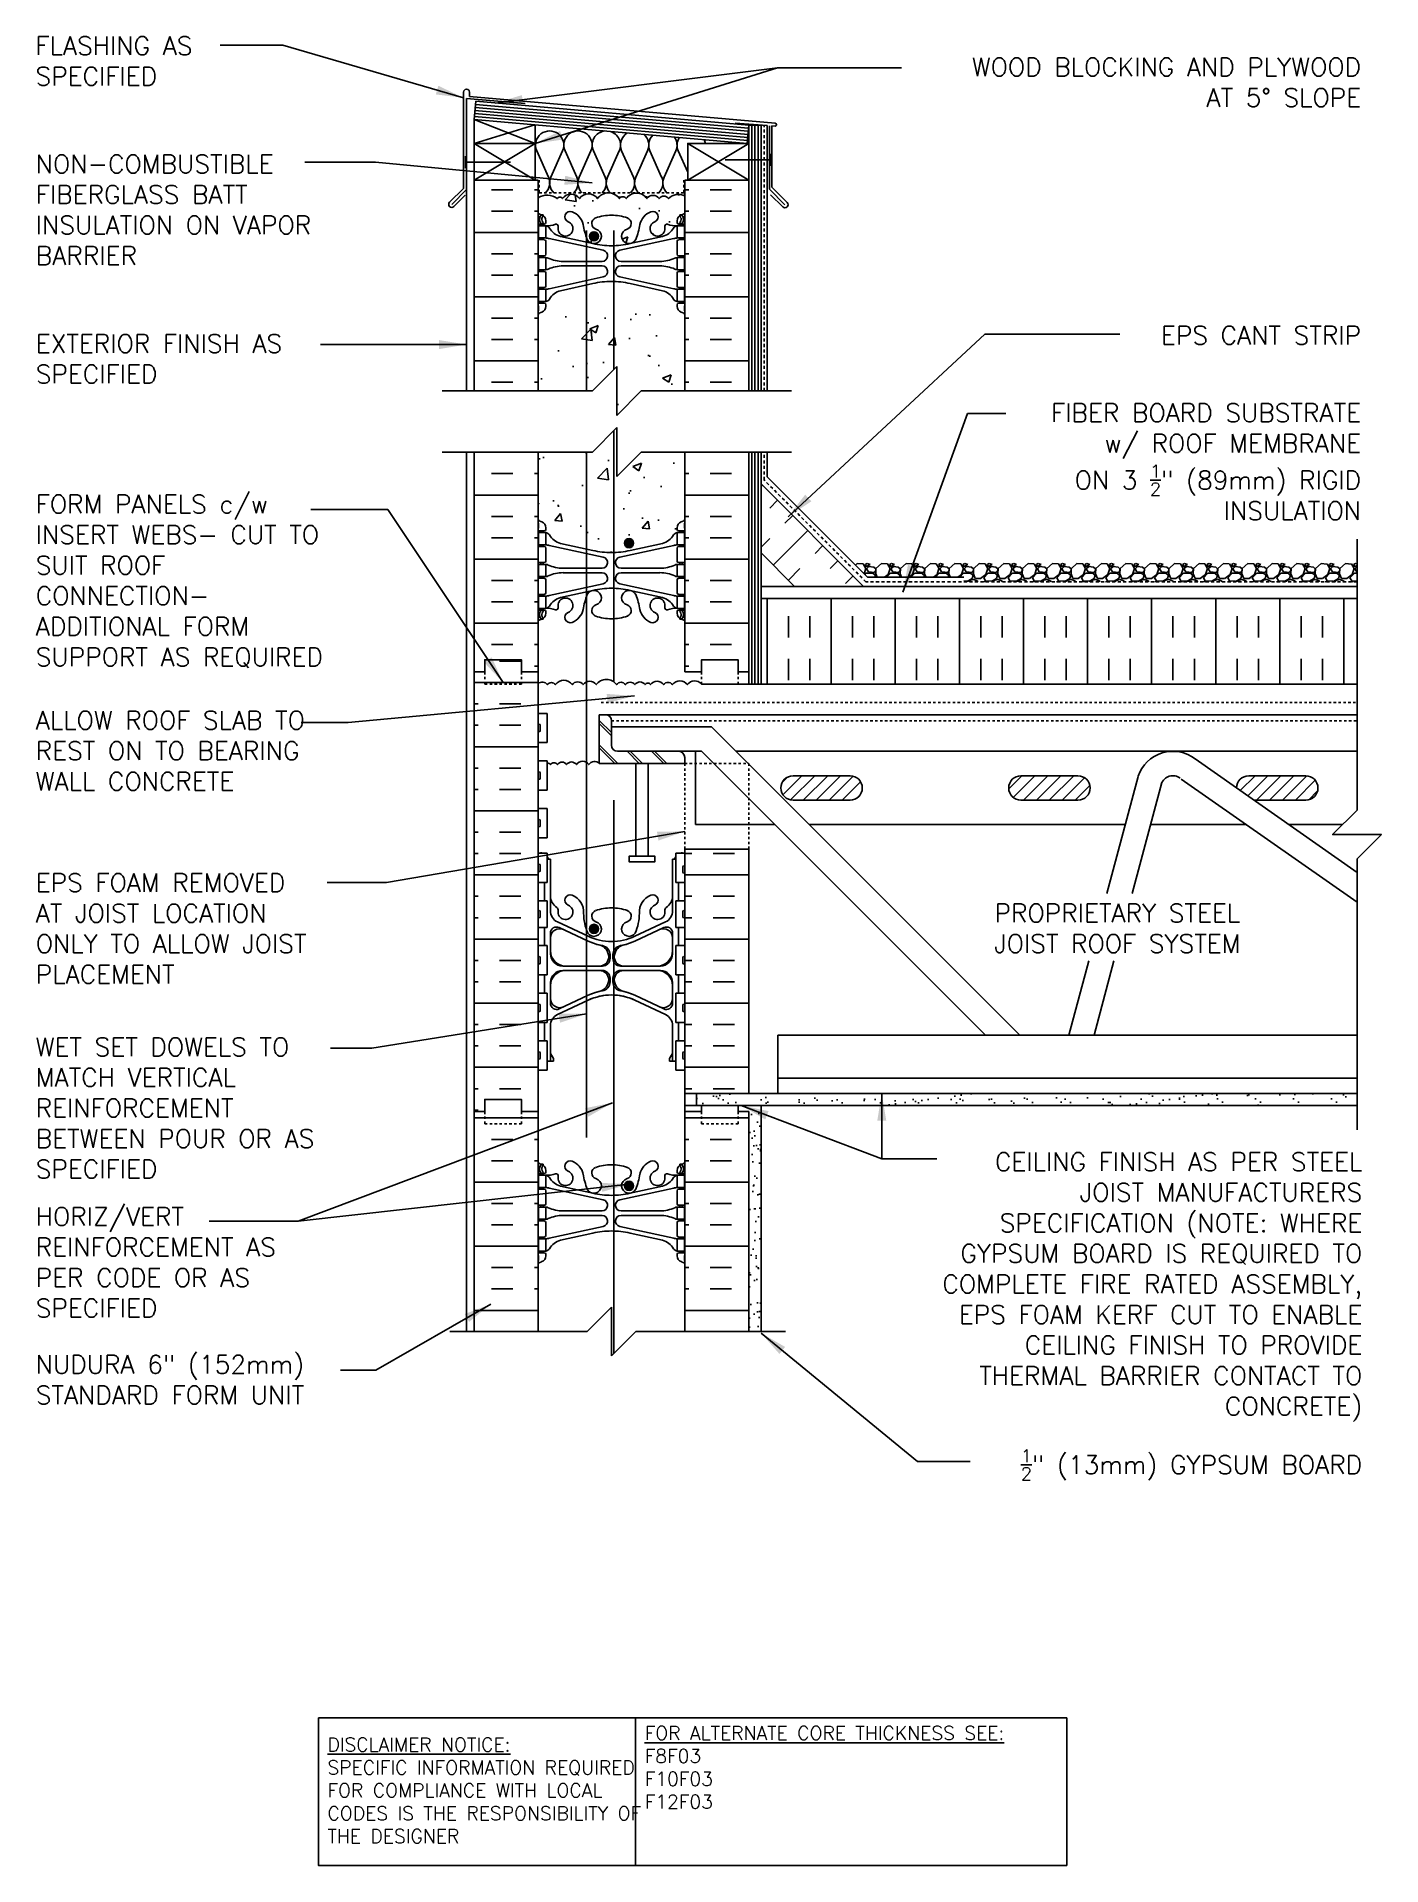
# Model space of a CAD drawing. Header units: inches. Extents: x 99.9 to 155, y 149 to 223.8.
import ezdxf

# ---------------------------------------------------------------- set-up
doc = ezdxf.new("R2010")
doc.units = ezdxf.units.IN
doc.header["$LTSCALE"] = 0.5
doc.header["$MEASUREMENT"] = 0
doc.linetypes.add('DASHED2', pattern=[0.375, 0.25, -0.125])
doc.linetypes.add('HIDDEN2', pattern=[0.1875, 0.125, -0.0625])
for name, color, linetype in [('HATCH', 12, 'Continuous'), ('Hidden2', 12, 'HIDDEN2'), ('line25', 2, 'Continuous'), ('LINE3', 3, 'Continuous'), ('LINE50', 5, 'Continuous'), ('LINE9', 9, 'Continuous'), ('TEXT', 4, 'Continuous'), ('Web_Edge', 9, 'Continuous')]:
    doc.layers.add(name, color=color, linetype=linetype)
doc.styles.add('DIM', font='romans.shx', dxfattribs={"width": 0.7})
doc.styles.add('ROMANS', font='romans.shx', dxfattribs={"height": 0.75})
doc.styles.get("Standard").update_dxf_attribs({"font": 'romans.shx', "height": 0.75})
doc.dimstyles.new('ext_12', dxfattribs={"dimscale": 12, "dimtxt": 0.075, "dimasz": 0.09375, "dimexe": 0.09375, "dimexo": 0.0625, "dimgap": 0.0625, "dimtad": 1, "dimdec": 1, "dimzin": 2, "dimdsep": 46, "dimlunit": 4, "dimtxsty": 'DIM', "dimcen": 0.09, "dimdle": 0.09375, "dimclrt": 4, "dimadec": 0, "dimazin": 0, "dimtfac": 1, "dimtdec": 1, "dimtmove": 2, "dimatfit": 3, "dimfxl": 1, "dimfrac": 2, "dimtolj": 1, "dimtzin": 0, "dimarcsym": 0})

msp = doc.modelspace()

# ---------------------------------------------------------------- texts
at = {"layer": 'TEXT', "char_height": 0.75, "style": 'ROMANS'}
for s, insert, width, attachment_point in [('FLASHING AS \\PSPECIFIED', (99.883, 223.832), 8.7776, 1), ('\\A1;WOOD BLOCKING AND PLYWOOD \\PAT 5%%D SLOPE', (154.172, 222.96), 19.25453, 3), ('NON-COMBUSTIBLE\\PFIBERGLASS BATT INSULATION ON VAPOR BARRIER', (99.894, 218.993), 12.44051, 1), ('\\A1;EPS CANT STRIP', (154.172, 211.982), 9.59335, 3), ('EXTERIOR FINISH AS SPECIFIED', (99.893, 211.64), 12.44051, 1), ('\\A1;FIBER BOARD SUBSTRATE\\Pw/ ROOF MEMBRANE \\PON 3 {\\H0.7x;\\S1/2;}" (89mm) RIGID \\PINSULATION', (154.172, 208.806), 26.1134, 3), ('FORM PANELS c/w INSERT WEBS- CUT TO SUIT ROOF CONNECTION- ADDITIONAL FORM SUPPORT AS REQUIRED', (99.893, 201.531), 13.80752, 4), ('\\A1;{\\C4;ALLOW ROOF SLAB TO REST ON TO BEARING WALL CONCRETE}', (99.893, 196.223), 12.44051, 1), ('\\A1;{\\C4;EPS FOAM REMOVED AT JOIST LOCATION ONLY TO ALLOW JOIST PLACEMENT}', (99.893, 189.575), 12.44051, 1), ('PROPRIETARY STEEL \\PJOIST ROOF SYSTEM', (144.189, 188.329), 19.5775, 2), ('\\A1;{\\C4;WET SET DOWELS TO MATCH VERTICAL REINFORCEMENT BETWEEN POUR OR AS SPECIFIED}', (99.893, 182.85), 12.44051, 1), ('CEILING FINISH AS PER STEEL JOIST MANUFACTURERS SPECIFICATION (NOTE: WHERE GYPSUM BOARD IS REQUIRED TO COMPLETE FIRE RATED ASSEMBLY, EPS FOAM KERF CUT TO ENABLE CEILING FINISH TO PROVIDE THERMAL BARRIER CONTACT TO CONCRETE)', (154.22, 172.646), 19.5775, 6), ('HORIZ/VERT REINFORCEMENT AS PER CODE OR AS SPECIFIED', (99.893, 175.909), 12.44051, 1), ('NUDURA 6" (152mm) STANDARD FORM UNIT', (99.893, 169.853), 12.44051, 1), ('\\A1;{\\H0.7x;\\S1/2;}" (13mm) GYPSUM BOARD', (154.22, 165.371), 19.5775, 6)]:
    msp.add_mtext(s, dxfattribs=dict(at, insert=insert, width=width, attachment_point=attachment_point))
at = {"layer": 'TEXT', "char_height": 0.5625, "attachment_point": 4}
for s, insert, width in [('{\\LFOR ALTERNATE CORE THICKNESS SEE:\\P}F8F03\\PF10F03\\PF12F03', (124.83, 152.983), 23.33295), ('{\\LDISCLAIMER NOTICE:}\\PSPECIFIC INFORMATION REQUIRED FOR COMPLIANCE WITH LOCAL CODES IS THE RESPONSIBILITY OF THE DESIGNER', (111.838, 152.043), 14.00235)]:
    msp.add_mtext(s, dxfattribs=dict(at, insert=insert, width=width))

# ---------------------------------------------------------------- hatches: boundary and pattern name
at = {"layer": 'HATCH'}
h = msp.add_hatch(dxfattribs=at)
h.set_pattern_fill('INSUL', color=256, scale=7, style=0)
h.set_pattern_definition([(0, (-2805.6899, -196.317), (0, 2.625), []), (0, (-2805.6899, -195.442), (0, 2.625), [0.875, -0.875]), (0, (-2805.6899, -194.567), (0, 2.625), [0.875, -0.875])])
h.paths.add_polyline_path([(117.847, 209.325), (120.472, 209.325), (120.472, 217.957), (117.847, 217.957)])
h = msp.add_hatch(dxfattribs=at)
h.set_pattern_fill('INSUL', color=256, scale=7, style=0)
h.set_pattern_definition([(180, (3052.6333, -196.317), (0, 2.625), []), (180, (3052.6333, -195.442), (0, 2.625), [0.875, -0.875]), (180, (3052.6333, -194.567), (0, 2.625), [0.875, -0.875])])
h.paths.add_polyline_path([(126.472, 209.325), (129.097, 209.325), (129.097, 217.957), (126.472, 217.957)])
h = msp.add_hatch(dxfattribs=at)
h.set_pattern_fill('AR-CONC', color=256, scale=0.5)
h.paths.add_polyline_path([(126.472, 217.308, 0.336749), (125.81, 217.202, 0.520567), (125.423, 217.202, 0.520567), (124.923, 217.202, 0.520567), (124.077, 217.202, 0.520567), (123.794, 217.202, 0.520567), (122.9, 217.202, 0.520567), (122.16, 217.202, 0.520567), (121.467, 217.202, 0.520567), (121.247, 217.202, 0.321585), (120.472, 217.228), (120.472, 216.603, 0.064398), (120.582, 216.538), (120.672, 216.538), (120.672, 216.496, -0.249069), (120.782, 216.289), (120.782, 216.221, -0.414214), (120.719, 216.159), (120.672, 216.159), (120.672, 216.089), (120.777, 216.089, 0.10046), (121.17, 216.146, -0.601435), (121.29, 216.041, 2.182095), (121.7, 216.254, -1), (121.863, 216.662, -0.24438), (122.312, 216.142, 0.053157), (122.478, 215.528, 1.553132), (122.836, 215.952, -0.735593), (122.823, 216.41, -0.082755), (123.472, 216.518, -0.082755), (124.12, 216.41, -0.735593), (124.108, 215.952, 1.553132), (124.466, 215.528, 0.053157), (124.632, 216.142, -0.24438), (125.08, 216.662, -1), (125.243, 216.254, 2.182095), (125.654, 216.041, -0.601435), (125.773, 216.146, 0.10046), (126.167, 216.089), (126.272, 216.089), (126.272, 216.159), (126.224, 216.159, -0.414214), (126.162, 216.221), (126.162, 216.289, -0.249069), (126.272, 216.496), (126.272, 216.538), (126.362, 216.538, 0.064398), (126.472, 216.603)])
h.paths.add_polyline_path([(126.328, 212.553, -0.317837), (126.162, 212.789), (126.162, 212.856, -0.414214), (126.224, 212.919), (126.272, 212.919), (126.272, 212.989), (126.167, 212.989, -0.188973), (126.011, 213.084, 0.196323), (125.562, 213.43), (124.24, 213.72, 0.057795), (123.472, 213.809, 0.057795), (122.704, 213.72), (121.382, 213.43, 0.196323), (120.933, 213.084, -0.188973), (120.777, 212.989), (120.672, 212.989), (120.672, 212.919), (120.719, 212.919, -0.414214), (120.782, 212.856), (120.782, 212.789, -0.317837), (120.615, 212.553, 0.082415), (120.472, 212.474), (120.472, 209.325), (122.69, 209.325), (123.69, 210.325), (123.69, 208.325), (124.69, 209.325), (126.472, 209.325), (126.472, 212.474, 0.082415)])
h.paths.add_polyline_path([(126.472, 206.825), (124.69, 206.825), (123.69, 205.825), (123.69, 207.825), (122.69, 206.825), (120.472, 206.825), (120.472, 204.043, 0.082415), (120.615, 203.964, -0.317837), (120.782, 203.728), (120.782, 203.661, -0.414214), (120.719, 203.598), (120.672, 203.598), (120.672, 203.528), (120.777, 203.528, -0.188973), (120.933, 203.434, 0.196323), (121.382, 203.087), (122.704, 202.797, 0.057795), (123.472, 202.708, 0.057795), (124.24, 202.797), (125.562, 203.087, 0.196323), (126.011, 203.434, -0.188973), (126.167, 203.528), (126.272, 203.528), (126.272, 203.598), (126.224, 203.598, -0.414214), (126.162, 203.661), (126.162, 203.728, -0.317837), (126.328, 203.964, 0.082415), (126.472, 204.043)])
h = msp.add_hatch(dxfattribs=at)
h.set_pattern_fill('INSUL', color=256, scale=7, style=0)
h.set_pattern_definition([(0, (-2805.6899, -199.185), (0, 2.625), []), (0, (-2805.6899, -198.31), (0, 2.625), [0.875, -0.875]), (0, (-2805.6899, -197.435), (0, 2.625), [0.875, -0.875])])
h.paths.add_polyline_path([(120.472, 206.825), (117.847, 206.825), (117.847, 197.825), (118.284, 197.825), (118.284, 198.325), (119.784, 198.325), (119.784, 197.825), (120.472, 197.825)])
h = msp.add_hatch(dxfattribs=at)
h.set_pattern_fill('INSUL', color=256, scale=7, style=0)
h.set_pattern_definition([(180, (3052.6333, -199.185), (0, 2.625), []), (180, (3052.6333, -198.31), (0, 2.625), [0.875, -0.875]), (180, (3052.6333, -197.435), (0, 2.625), [0.875, -0.875])])
h.paths.add_polyline_path([(129.097, 206.825), (126.472, 206.825), (126.472, 197.825), (127.159, 197.825), (127.159, 198.325), (128.659, 198.325), (128.659, 197.825), (129.097, 197.825)])
h = msp.add_hatch(dxfattribs=at)
h.set_pattern_fill('INSUL', color=256, scale=7, angle=45, style=0)
h.set_pattern_definition([(45, (22.2936, 42.4234), (-1.856155, 1.856155), []), (45, (21.6749, 43.0422), (-1.856155, 1.856155), [0.875, -0.875]), (45, (21.0561, 43.661), (-1.856155, 1.856155), [0.875, -0.875])])
h.paths.add_polyline_path([(130.845, 201.45), (133.673, 201.45), (129.597, 205.526), (129.597, 202.698)])
h = msp.add_hatch(dxfattribs=at)
h.set_pattern_fill('INSUL', color=256, scale=7, angle=90, style=0)
h.set_pattern_definition([(90, (150.8407, 199.2324), (-2.625, 2e-16), []), (90, (149.9657, 199.2324), (-2.625, 2e-16), [0.875, -0.875]), (90, (149.0907, 199.2324), (-2.625, 2e-16), [0.875, -0.875])])
h.paths.add_polyline_path([(154.004, 200.825), (147.746, 200.825), (147.746, 197.325), (154.004, 197.325)])
h.paths.add_polyline_path([(129.597, 200.825), (129.597, 197.325), (147.737, 197.325), (147.737, 200.825)])
h = msp.add_hatch(dxfattribs=at)
h.set_pattern_fill('INSUL', color=256, scale=7, style=0)
h.set_pattern_definition([(0, (127.6307, 186.8881), (0, 2.625), []), (0, (127.6307, 187.7631), (0, 2.625), [0.875, -0.875]), (0, (127.6307, 188.6381), (0, 2.625), [0.875, -0.875])])
h.paths.add_polyline_path([(129.097, 190.575), (126.472, 190.575), (126.472, 180.575), (129.097, 180.575)])
h.paths.add_polyline_path([(117.847, 179.825), (118.284, 179.825), (118.284, 180.325), (119.784, 180.325), (119.784, 179.825), (120.472, 179.825), (120.472, 197.825), (119.784, 197.825), (119.784, 198.325), (118.284, 198.325), (118.284, 197.825), (117.847, 197.825)])
h = msp.add_hatch(dxfattribs=at)
h.set_pattern_fill('ANSI31', color=256, scale=3, style=0)
h.set_pattern_definition([(45, (141.11856, 192.8212), (-0.265165, 0.265165), [])])
h.paths.add_polyline_path([(142.572, 192.575, 1), (142.572, 193.574), (140.24, 193.574, 1), (140.24, 192.575)])
h.paths.add_polyline_path([(151.903, 192.575, 1), (151.903, 193.574), (149.571, 193.574, 0.413962), (149.072, 193.075), (149.786, 192.575)])
h.paths.add_polyline_path([(133.241, 193.574), (130.909, 193.574, 1), (130.909, 192.575), (133.241, 192.575, 1)])
h = msp.add_hatch(dxfattribs=at)
h.set_pattern_fill('AR-SAND', color=256, scale=0.5, style=0)
h.set_pattern_definition([(37.5, (136.4422, 180.32085), (-0.031497, 0.963412), [0, -0.76, 0, -0.85, 0, -0.8125]), (7.5, (136.4422, 180.3208), (0.88489, 1.41107), [0, -0.41, 0, -0.685, 0, -0.2625]), (327.5, (135.8272, 180.32085), (1.55707, 0.00283), [0, -0.25, 0, -0.9, 0, -1.175]), (317.5, (135.8272, 180.3208), (1.50306, 0.43884), [0, -0.125, 0, -0.59, 0, -0.675])])
h.paths.add_polyline_path([(154.004, 180.575), (126.95, 180.575), (126.95, 180.075), (154.004, 180.075)])
h.paths.add_polyline_path([(129.097, 177.289), (129.597, 176.341), (129.597, 180.075), (129.097, 180.075)])
h.paths.add_polyline_path([(129.097, 170.765), (129.597, 170.765), (129.597, 176.341), (129.097, 177.289)])
h = msp.add_hatch(dxfattribs=at)
h.set_pattern_fill('INSUL', color=256, scale=7, style=0)
h.set_pattern_definition([(0, (-2805.6899, -235.185), (0, 2.625), []), (0, (-2805.6899, -234.31), (0, 2.625), [0.875, -0.875]), (0, (-2805.6899, -233.435), (0, 2.625), [0.875, -0.875])])
h.paths.add_polyline_path([(117.847, 170.827), (120.472, 170.827), (120.472, 179.825), (119.784, 179.825), (119.784, 180.325), (118.284, 180.325), (118.284, 179.825), (117.847, 179.825)])
h = msp.add_hatch(dxfattribs=at)
h.set_pattern_fill('INSUL', color=256, scale=7, style=0)
h.set_pattern_definition([(180, (3052.6333, -235.185), (0, 2.625), []), (180, (3052.6333, -234.31), (0, 2.625), [0.875, -0.875]), (180, (3052.6333, -233.435), (0, 2.625), [0.875, -0.875])])
h.paths.add_polyline_path([(126.472, 170.827), (129.097, 170.827), (129.097, 179.825), (128.659, 179.825), (128.659, 180.325), (127.159, 180.325), (127.159, 179.825), (126.472, 179.825)])
h = msp.add_hatch(dxfattribs=at)
h.set_pattern_fill('AR-SAND', color=256, scale=0.5, style=0)
h.set_pattern_definition([(37.5, (9.9873, -0.3985), (-0.0314967, 0.963412), [0, -0.76, 0, -0.85, 0, -0.8125]), (7.5, (9.9873, -0.3985), (0.884888, 1.411073), [0, -0.41, 0, -0.685, 0, -0.2625]), (327.5, (9.3723, -0.3985), (1.557071, 0.0028295), [0, -0.25, 0, -0.9, 0, -1.175]), (317.5, (9.3723, -0.3985), (1.503063, 0.438838), [0, -0.125, 0, -0.59, 0, -0.675])])
h.paths.add_polyline_path([(129.097, 177.289), (129.597, 176.341), (129.597, 180.075), (129.097, 180.075)])
h.paths.add_polyline_path([(129.097, 170.765), (129.597, 170.765), (129.597, 176.341), (129.097, 177.289)])
at = {"layer": 'LINE3'}
h = msp.add_hatch(color=256, dxfattribs=at)
h.paths.add_polyline_path([(122.938, 215.693, 0.831395), (122.569, 215.693)])
h.paths.add_polyline_path([(122.941, 215.658, 0.045935), (122.938, 215.693), (122.569, 215.693, 0.045935), (122.566, 215.658, 1)])
h = msp.add_hatch(color=256, dxfattribs=at)
h.paths.add_polyline_path([(124.375, 203.132, 0.831395), (124.006, 203.132)])
h.paths.add_polyline_path([(124.378, 203.098, 0.045935), (124.375, 203.132), (124.006, 203.132, 0.045935), (124.003, 203.098, 1)])
h = msp.add_hatch(color=256, dxfattribs=at)
h.paths.add_polyline_path([(122.938, 187.34, 0.831395), (122.569, 187.34)])
h.paths.add_polyline_path([(122.941, 187.306, 0.045935), (122.938, 187.34), (122.569, 187.34, 0.045935), (122.566, 187.306, 1)])
h = msp.add_hatch(color=256, dxfattribs=at)
h.paths.add_polyline_path([(124.375, 176.825, 0.831395), (124.006, 176.825)])
h.paths.add_polyline_path([(124.378, 176.79, 0.045935), (124.375, 176.825), (124.006, 176.825, 0.045935), (124.003, 176.79, 1)])

# ---------------------------------------------------------------- linework, layer by layer
at = {"layer": 'HATCH'}
for p, q in [((117.409, 217.619), (117.409, 221.556)), ((117.534, 217.567), (117.534, 221.297)), ((119.938, 221.087), (117.534, 221.297)), ((117.659, 221.38), (117.659, 221.556)), ((130.178, 220.285), (117.659, 221.38)), ((129.075, 219.955), (117.89, 220.933)), ((129.085, 220.079), (117.901, 221.058)), ((117.847, 220.435), (120.347, 219.457)), ((120.336, 220.217), (117.847, 219.457)), ((129.042, 219.581), (117.858, 220.56)), ((129.053, 219.706), (117.869, 220.684)), ((129.064, 219.83), (117.879, 220.809)), ((129.847, 220.191), (128.54, 220.282)), ((129.222, 209.325), (129.222, 220.208)), ((129.347, 209.325), (129.347, 220.208)), ((129.472, 209.325), (129.472, 220.208)), ((129.847, 209.325), (129.847, 220.191)), ((129.94, 217.586), (129.94, 220.183)), ((130.034, 217.669), (130.034, 220.18)), ((130.171, 220.171), (130.034, 220.18)), ((120.347, 217.957), (117.847, 219.457)), ((120.347, 219.457), (117.847, 217.957)), ((126.597, 217.957), (129.097, 219.457)), ((126.597, 219.457), (129.097, 217.957)), ((120.41, 219.153), (120.889, 218.08)), ((121.469, 219.153), (120.99, 218.08)), ((121.569, 219.153), (122.048, 218.08)), ((122.628, 219.153), (122.149, 218.08)), ((122.728, 219.153), (123.208, 218.08)), ((123.787, 219.153), (123.308, 218.08)), ((123.887, 219.153), (124.367, 218.08)), ((124.946, 219.153), (124.467, 218.08)), ((125.047, 219.153), (125.526, 218.08)), ((126.105, 219.153), (125.627, 218.08)), ((126.206, 219.153), (126.597, 218.279)), ((117.409, 217.619), (116.841, 217.05)), ((117.534, 217.567), (116.929, 216.962)), ((117.484, 217.341), (117.017, 216.874)), ((129.94, 217.586), (130.577, 216.949)), ((129.99, 217.359), (130.489, 216.861)), ((130.034, 217.669), (130.665, 217.037)), ((129.222, 197.325), (129.222, 206.825)), ((129.347, 197.325), (129.347, 206.825)), ((129.472, 197.325), (129.472, 206.825)), ((129.847, 205.807), (129.847, 206.825)), ((133.954, 201.7), (129.847, 205.807)), ((133.534, 202.263), (133.459, 202.195)), ((133.774, 202.243), (133.534, 202.263)), ((133.885, 202.064), (133.775, 202.244)), ((133.943, 202.263), (133.873, 202.233)), ((133.873, 202.233), (133.913, 202.133)), ((133.913, 202.134), (134.063, 202.224)), ((134.014, 202.143), (133.914, 202.043)), ((134.064, 202.224), (133.944, 202.264)), ((134.215, 202.114), (134.015, 202.144)), ((134.534, 202.263), (134.304, 202.053)), ((134.774, 202.243), (134.534, 202.263)), ((134.885, 202.064), (134.775, 202.244)), ((134.943, 202.263), (134.873, 202.233)), ((134.873, 202.233), (134.913, 202.133)), ((134.913, 202.134), (135.063, 202.224)), ((135.014, 202.143), (134.914, 202.043)), ((135.064, 202.224), (134.944, 202.264)), ((135.215, 202.114), (135.015, 202.144)), ((135.534, 202.263), (135.304, 202.053)), ((135.774, 202.243), (135.534, 202.263)), ((135.885, 202.064), (135.775, 202.244)), ((135.943, 202.263), (135.873, 202.233)), ((135.873, 202.233), (135.913, 202.133)), ((135.913, 202.134), (136.063, 202.224)), ((136.014, 202.143), (135.914, 202.043)), ((136.064, 202.224), (135.944, 202.264)), ((136.215, 202.114), (136.015, 202.144)), ((136.534, 202.263), (136.304, 202.053)), ((136.774, 202.243), (136.534, 202.263)), ((136.885, 202.064), (136.775, 202.244)), ((136.943, 202.263), (136.873, 202.233)), ((136.873, 202.233), (136.913, 202.133)), ((136.913, 202.134), (137.063, 202.224)), ((137.014, 202.143), (136.914, 202.043)), ((137.064, 202.224), (136.944, 202.264)), ((137.215, 202.114), (137.015, 202.144)), ((137.534, 202.263), (137.304, 202.053)), ((137.774, 202.243), (137.534, 202.263)), ((137.885, 202.064), (137.775, 202.244)), ((137.943, 202.263), (137.873, 202.233)), ((137.873, 202.233), (137.913, 202.133)), ((137.913, 202.134), (138.063, 202.224)), ((138.014, 202.143), (137.914, 202.043)), ((138.064, 202.224), (137.944, 202.264)), ((138.215, 202.114), (138.015, 202.144)), ((138.534, 202.263), (138.304, 202.053)), ((138.774, 202.243), (138.534, 202.263)), ((138.885, 202.064), (138.775, 202.244)), ((138.943, 202.263), (138.873, 202.233)), ((138.873, 202.233), (138.913, 202.133)), ((138.913, 202.134), (139.063, 202.224)), ((139.014, 202.143), (138.914, 202.043)), ((139.064, 202.224), (138.944, 202.264)), ((139.215, 202.114), (139.015, 202.144)), ((139.534, 202.263), (139.304, 202.053)), ((139.774, 202.243), (139.534, 202.263)), ((139.885, 202.064), (139.775, 202.244)), ((139.943, 202.263), (139.873, 202.233)), ((139.873, 202.233), (139.913, 202.133)), ((139.913, 202.134), (140.063, 202.224)), ((140.014, 202.143), (139.914, 202.043)), ((140.064, 202.224), (139.944, 202.264)), ((140.215, 202.114), (140.015, 202.144)), ((140.534, 202.263), (140.304, 202.053)), ((140.774, 202.243), (140.534, 202.263)), ((140.885, 202.064), (140.775, 202.244)), ((140.943, 202.263), (140.873, 202.233)), ((140.873, 202.233), (140.913, 202.133)), ((140.913, 202.134), (141.063, 202.224)), ((141.014, 202.143), (140.914, 202.043)), ((141.064, 202.224), (140.944, 202.264)), ((141.215, 202.114), (141.015, 202.144)), ((141.534, 202.263), (141.304, 202.053)), ((141.774, 202.243), (141.534, 202.263)), ((141.885, 202.064), (141.775, 202.244)), ((141.943, 202.263), (141.873, 202.233)), ((141.873, 202.233), (141.913, 202.133)), ((141.913, 202.134), (142.063, 202.224)), ((142.014, 202.143), (141.914, 202.043)), ((142.064, 202.224), (141.944, 202.264)), ((142.215, 202.114), (142.015, 202.144)), ((142.534, 202.263), (142.304, 202.053)), ((142.774, 202.243), (142.534, 202.263)), ((142.885, 202.064), (142.775, 202.244)), ((142.943, 202.263), (142.873, 202.233)), ((142.873, 202.233), (142.913, 202.133)), ((142.913, 202.134), (143.063, 202.224)), ((143.014, 202.143), (142.914, 202.043)), ((143.064, 202.224), (142.944, 202.264)), ((143.215, 202.114), (143.015, 202.144)), ((143.534, 202.263), (143.304, 202.053)), ((143.774, 202.243), (143.534, 202.263)), ((143.885, 202.064), (143.775, 202.244)), ((143.943, 202.263), (143.873, 202.233)), ((143.873, 202.233), (143.913, 202.133)), ((143.913, 202.134), (144.063, 202.224)), ((144.014, 202.143), (143.914, 202.043)), ((144.064, 202.224), (143.944, 202.264)), ((144.215, 202.114), (144.015, 202.144)), ((144.534, 202.263), (144.304, 202.053)), ((144.774, 202.243), (144.534, 202.263)), ((144.885, 202.064), (144.775, 202.244)), ((144.943, 202.263), (144.873, 202.233)), ((144.873, 202.233), (144.913, 202.133)), ((144.913, 202.134), (145.063, 202.224)), ((145.014, 202.143), (144.914, 202.043)), ((145.064, 202.224), (144.944, 202.264)), ((145.215, 202.114), (145.015, 202.144)), ((145.534, 202.263), (145.304, 202.053)), ((145.774, 202.243), (145.534, 202.263)), ((145.885, 202.064), (145.775, 202.244)), ((145.943, 202.263), (145.873, 202.233)), ((145.873, 202.233), (145.913, 202.133)), ((145.913, 202.134), (146.063, 202.224)), ((146.014, 202.143), (145.914, 202.043)), ((146.064, 202.224), (145.944, 202.264)), ((146.215, 202.114), (146.015, 202.144)), ((146.534, 202.263), (146.304, 202.053)), ((146.774, 202.243), (146.534, 202.263)), ((146.885, 202.064), (146.775, 202.244)), ((146.943, 202.263), (146.873, 202.233)), ((146.873, 202.233), (146.913, 202.133)), ((146.913, 202.134), (147.063, 202.224)), ((147.014, 202.143), (146.914, 202.043)), ((147.064, 202.224), (146.944, 202.264)), ((147.215, 202.114), (147.015, 202.144)), ((147.534, 202.263), (147.304, 202.053)), ((147.774, 202.243), (147.534, 202.263)), ((147.885, 202.064), (147.775, 202.244)), ((147.943, 202.263), (147.873, 202.233)), ((147.873, 202.233), (147.913, 202.133)), ((147.913, 202.134), (148.063, 202.224)), ((148.014, 202.143), (147.914, 202.043)), ((148.064, 202.224), (147.944, 202.264)), ((148.215, 202.114), (148.015, 202.144)), ((148.534, 202.263), (148.304, 202.053)), ((148.774, 202.243), (148.534, 202.263)), ((148.885, 202.064), (148.775, 202.244)), ((148.943, 202.263), (148.873, 202.233)), ((148.873, 202.233), (148.913, 202.133)), ((148.913, 202.134), (149.063, 202.224)), ((149.014, 202.143), (148.914, 202.043)), ((149.064, 202.224), (148.944, 202.264)), ((149.215, 202.114), (149.015, 202.144)), ((149.534, 202.263), (149.304, 202.053)), ((149.774, 202.243), (149.534, 202.263)), ((149.885, 202.064), (149.775, 202.244)), ((149.943, 202.263), (149.873, 202.233)), ((149.873, 202.233), (149.913, 202.133)), ((149.913, 202.134), (150.063, 202.224)), ((150.014, 202.143), (149.914, 202.043)), ((150.064, 202.224), (149.944, 202.264)), ((150.215, 202.114), (150.015, 202.144)), ((150.534, 202.263), (150.304, 202.053)), ((150.774, 202.243), (150.534, 202.263)), ((150.885, 202.064), (150.775, 202.244)), ((150.943, 202.263), (150.873, 202.233)), ((150.873, 202.233), (150.913, 202.133)), ((150.913, 202.134), (151.063, 202.224)), ((151.014, 202.143), (150.914, 202.043)), ((151.064, 202.224), (150.944, 202.264)), ((151.215, 202.114), (151.015, 202.144)), ((151.534, 202.263), (151.304, 202.053)), ((151.774, 202.242), (151.534, 202.262)), ((151.885, 202.064), (151.775, 202.244)), ((151.943, 202.263), (151.873, 202.233)), ((151.873, 202.233), (151.913, 202.133)), ((151.913, 202.134), (152.063, 202.224)), ((152.014, 202.143), (151.914, 202.043)), ((152.064, 202.224), (151.944, 202.264)), ((152.215, 202.114), (152.015, 202.144)), ((152.534, 202.263), (152.304, 202.053)), ((152.774, 202.242), (152.534, 202.262)), ((152.885, 202.064), (152.775, 202.244)), ((152.943, 202.263), (152.873, 202.233)), ((152.873, 202.233), (152.913, 202.133)), ((152.913, 202.134), (153.063, 202.224)), ((153.014, 202.143), (152.914, 202.043)), ((153.064, 202.224), (152.944, 202.264)), ((153.215, 202.114), (153.015, 202.144)), ((153.534, 202.263), (153.304, 202.053)), ((153.774, 202.242), (153.534, 202.262)), ((153.885, 202.064), (153.775, 202.244)), ((153.943, 202.263), (153.873, 202.233)), ((153.873, 202.233), (153.913, 202.133)), ((153.913, 202.134), (154.004, 202.188)), ((154.004, 202.134), (153.914, 202.043)), ((154.004, 202.243), (153.944, 202.264)), ((133.813, 201.841), (133.884, 202.063)), ((133.84, 201.814), (133.894, 201.873)), ((133.894, 201.873), (134.154, 201.873)), ((133.913, 202.044), (133.993, 201.924)), ((137.902, 201.7), (133.954, 201.7)), ((133.994, 201.923), (134.244, 201.893)), ((134.153, 201.875), (134.283, 201.785)), ((134.295, 202.042), (134.215, 202.112)), ((134.244, 201.893), (134.294, 201.983)), ((134.284, 201.783), (134.26, 201.7)), ((134.292, 201.845), (134.354, 201.7)), ((134.303, 202.054), (134.293, 201.844)), ((134.294, 201.983), (134.294, 202.043)), ((134.655, 201.7), (134.804, 201.814)), ((134.737, 201.7), (134.894, 201.873)), ((134.804, 201.813), (134.884, 202.063)), ((134.894, 201.873), (135.154, 201.873)), ((134.913, 202.044), (134.993, 201.924)), ((134.994, 201.923), (135.244, 201.893)), ((135.153, 201.875), (135.283, 201.785)), ((135.295, 202.042), (135.215, 202.112)), ((135.244, 201.893), (135.294, 201.983)), ((135.284, 201.783), (135.26, 201.7)), ((135.292, 201.845), (135.354, 201.7)), ((135.303, 202.054), (135.293, 201.844)), ((135.294, 201.983), (135.294, 202.043)), ((135.655, 201.7), (135.804, 201.814)), ((135.737, 201.7), (135.894, 201.873)), ((135.804, 201.813), (135.884, 202.063)), ((135.894, 201.873), (136.154, 201.873)), ((135.913, 202.044), (135.993, 201.924)), ((135.994, 201.923), (136.244, 201.893)), ((136.153, 201.875), (136.283, 201.785)), ((136.295, 202.042), (136.215, 202.112)), ((136.244, 201.893), (136.294, 201.983)), ((136.284, 201.783), (136.26, 201.7)), ((136.292, 201.845), (136.354, 201.7)), ((136.303, 202.054), (136.293, 201.844)), ((136.294, 201.983), (136.294, 202.043)), ((136.655, 201.7), (136.804, 201.814)), ((136.737, 201.7), (136.894, 201.873)), ((136.804, 201.813), (136.884, 202.063)), ((136.894, 201.873), (137.154, 201.873)), ((136.913, 202.044), (136.993, 201.924)), ((136.994, 201.923), (137.244, 201.893)), ((137.153, 201.875), (137.283, 201.785)), ((137.295, 202.042), (137.215, 202.112)), ((137.244, 201.893), (137.294, 201.983)), ((137.284, 201.783), (137.26, 201.7)), ((137.292, 201.845), (137.354, 201.7)), ((137.303, 202.054), (137.293, 201.844)), ((137.294, 201.983), (137.294, 202.043)), ((137.655, 201.7), (137.804, 201.814)), ((137.737, 201.7), (137.894, 201.873)), ((137.804, 201.813), (137.884, 202.063)), ((137.894, 201.873), (138.154, 201.873)), ((137.902, 201.575), (137.902, 201.575)), ((138.033, 201.535), (137.902, 201.546)), ((137.913, 202.044), (137.993, 201.924)), ((137.994, 201.923), (138.244, 201.893)), ((138.244, 201.643), (138.034, 201.533)), ((138.111, 201.512), (138.133, 201.563)), ((138.134, 201.563), (138.294, 201.613)), ((138.153, 201.875), (138.283, 201.785)), ((138.295, 202.042), (138.215, 202.112)), ((138.244, 201.893), (138.294, 201.983)), ((138.284, 201.783), (138.244, 201.643)), ((138.292, 201.845), (138.372, 201.655)), ((138.303, 202.054), (138.293, 201.844)), ((138.293, 201.613), (138.453, 201.553)), ((138.294, 201.983), (138.294, 202.043)), ((138.373, 201.653), (138.583, 201.643)), ((138.454, 201.553), (138.473, 201.512)), ((138.584, 201.644), (138.804, 201.814)), ((138.804, 201.522), (138.703, 201.512)), ((138.714, 201.673), (138.894, 201.873)), ((138.785, 201.553), (138.715, 201.673)), ((139.033, 201.535), (138.783, 201.555)), ((138.852, 201.512), (138.803, 201.524)), ((138.804, 201.813), (138.884, 202.063)), ((138.894, 201.873), (139.154, 201.873)), ((138.913, 202.044), (138.993, 201.924)), ((138.994, 201.923), (139.244, 201.893)), ((139.244, 201.643), (139.034, 201.533)), ((139.111, 201.512), (139.133, 201.563)), ((139.134, 201.563), (139.294, 201.613)), ((139.153, 201.875), (139.283, 201.785)), ((139.295, 202.042), (139.215, 202.112)), ((139.244, 201.893), (139.294, 201.983)), ((139.284, 201.783), (139.244, 201.643)), ((139.292, 201.845), (139.372, 201.655)), ((139.303, 202.054), (139.293, 201.844)), ((139.293, 201.613), (139.453, 201.553)), ((139.294, 201.983), (139.294, 202.043)), ((139.373, 201.653), (139.583, 201.643)), ((139.454, 201.553), (139.473, 201.512)), ((139.584, 201.644), (139.804, 201.814)), ((139.804, 201.522), (139.703, 201.512)), ((139.714, 201.673), (139.894, 201.873)), ((139.785, 201.553), (139.715, 201.673)), ((140.033, 201.535), (139.783, 201.555)), ((139.852, 201.512), (139.803, 201.524)), ((139.804, 201.813), (139.884, 202.063)), ((139.894, 201.873), (140.154, 201.873)), ((139.913, 202.044), (139.993, 201.924)), ((139.994, 201.923), (140.244, 201.893)), ((140.244, 201.643), (140.034, 201.533)), ((140.111, 201.512), (140.133, 201.563)), ((140.134, 201.563), (140.294, 201.613)), ((140.153, 201.875), (140.283, 201.785)), ((140.295, 202.042), (140.215, 202.112)), ((140.244, 201.893), (140.294, 201.983)), ((140.284, 201.783), (140.244, 201.643)), ((140.292, 201.845), (140.372, 201.655)), ((140.303, 202.054), (140.293, 201.844)), ((140.293, 201.613), (140.453, 201.553)), ((140.294, 201.983), (140.294, 202.043)), ((140.373, 201.653), (140.583, 201.643)), ((140.454, 201.553), (140.473, 201.512)), ((140.584, 201.644), (140.804, 201.814)), ((140.804, 201.522), (140.703, 201.512)), ((140.714, 201.673), (140.894, 201.873)), ((140.785, 201.553), (140.715, 201.673)), ((141.033, 201.535), (140.783, 201.555)), ((140.852, 201.512), (140.803, 201.524)), ((140.804, 201.813), (140.884, 202.063)), ((140.894, 201.873), (141.154, 201.873)), ((140.913, 202.044), (140.993, 201.924)), ((140.994, 201.923), (141.244, 201.893)), ((141.244, 201.643), (141.034, 201.533)), ((141.111, 201.512), (141.133, 201.563)), ((141.134, 201.563), (141.294, 201.613)), ((141.153, 201.875), (141.283, 201.785)), ((141.295, 202.042), (141.215, 202.112)), ((141.244, 201.893), (141.294, 201.983)), ((141.284, 201.783), (141.244, 201.643)), ((141.292, 201.845), (141.372, 201.655)), ((141.303, 202.054), (141.293, 201.844)), ((141.293, 201.613), (141.453, 201.553)), ((141.294, 201.983), (141.294, 202.043)), ((141.373, 201.653), (141.583, 201.643)), ((141.454, 201.553), (141.473, 201.512)), ((141.584, 201.644), (141.804, 201.814)), ((141.804, 201.522), (141.703, 201.512)), ((141.714, 201.673), (141.894, 201.873)), ((141.785, 201.553), (141.715, 201.673)), ((142.033, 201.535), (141.783, 201.555)), ((141.852, 201.512), (141.803, 201.524)), ((141.804, 201.813), (141.884, 202.063)), ((141.894, 201.873), (142.154, 201.873)), ((141.913, 202.044), (141.993, 201.924)), ((141.994, 201.923), (142.244, 201.893)), ((142.244, 201.643), (142.034, 201.533)), ((142.111, 201.512), (142.133, 201.563)), ((142.134, 201.563), (142.294, 201.613)), ((142.153, 201.875), (142.283, 201.785)), ((142.295, 202.042), (142.215, 202.112)), ((142.244, 201.893), (142.294, 201.983)), ((142.284, 201.783), (142.244, 201.643)), ((142.292, 201.845), (142.372, 201.655)), ((142.303, 202.054), (142.293, 201.844)), ((142.293, 201.613), (142.453, 201.553)), ((142.294, 201.983), (142.294, 202.043)), ((142.373, 201.653), (142.583, 201.643)), ((142.454, 201.553), (142.473, 201.512)), ((142.584, 201.644), (142.804, 201.814)), ((142.804, 201.522), (142.703, 201.512)), ((142.714, 201.673), (142.894, 201.873)), ((142.785, 201.553), (142.715, 201.673)), ((143.033, 201.535), (142.783, 201.555)), ((142.852, 201.512), (142.803, 201.524)), ((142.804, 201.813), (142.884, 202.063)), ((142.894, 201.873), (143.154, 201.873)), ((142.913, 202.044), (142.993, 201.924)), ((142.994, 201.923), (143.244, 201.893)), ((143.244, 201.643), (143.034, 201.533)), ((143.111, 201.512), (143.133, 201.563)), ((143.134, 201.563), (143.294, 201.613)), ((143.153, 201.875), (143.283, 201.785)), ((143.295, 202.042), (143.215, 202.112)), ((143.244, 201.893), (143.294, 201.983)), ((143.284, 201.783), (143.244, 201.643)), ((143.292, 201.845), (143.372, 201.655)), ((143.303, 202.054), (143.293, 201.844)), ((143.293, 201.613), (143.453, 201.553)), ((143.294, 201.983), (143.294, 202.043)), ((143.373, 201.653), (143.583, 201.643)), ((143.454, 201.553), (143.473, 201.512)), ((143.584, 201.644), (143.804, 201.814)), ((143.804, 201.522), (143.703, 201.512)), ((143.714, 201.673), (143.894, 201.873)), ((143.785, 201.553), (143.715, 201.673)), ((144.033, 201.535), (143.783, 201.555)), ((143.852, 201.512), (143.803, 201.524)), ((143.804, 201.813), (143.884, 202.063)), ((143.894, 201.873), (144.154, 201.873)), ((143.913, 202.044), (143.993, 201.924)), ((143.994, 201.923), (144.244, 201.893)), ((144.244, 201.643), (144.034, 201.533)), ((144.111, 201.512), (144.133, 201.563)), ((144.134, 201.563), (144.294, 201.613)), ((144.153, 201.875), (144.283, 201.785)), ((144.295, 202.042), (144.215, 202.112)), ((144.244, 201.893), (144.294, 201.983)), ((144.284, 201.783), (144.244, 201.643)), ((144.292, 201.845), (144.372, 201.655)), ((144.303, 202.054), (144.293, 201.844)), ((144.293, 201.613), (144.453, 201.553)), ((144.294, 201.983), (144.294, 202.043)), ((144.373, 201.653), (144.583, 201.643)), ((144.454, 201.553), (144.473, 201.512)), ((144.584, 201.644), (144.804, 201.814)), ((144.804, 201.522), (144.703, 201.512)), ((144.714, 201.673), (144.894, 201.873)), ((144.785, 201.553), (144.715, 201.673)), ((145.033, 201.535), (144.783, 201.555)), ((144.852, 201.512), (144.803, 201.524)), ((144.804, 201.813), (144.884, 202.063)), ((144.894, 201.873), (145.154, 201.873)), ((144.913, 202.044), (144.993, 201.924)), ((144.994, 201.923), (145.244, 201.893)), ((145.244, 201.643), (145.034, 201.533)), ((145.111, 201.512), (145.133, 201.563)), ((145.134, 201.563), (145.294, 201.613)), ((145.153, 201.875), (145.283, 201.785)), ((145.295, 202.042), (145.215, 202.112)), ((145.244, 201.893), (145.294, 201.983)), ((145.284, 201.783), (145.244, 201.643)), ((145.292, 201.845), (145.372, 201.655)), ((145.303, 202.054), (145.293, 201.844)), ((145.293, 201.613), (145.453, 201.553)), ((145.294, 201.983), (145.294, 202.043)), ((145.373, 201.653), (145.583, 201.643)), ((145.454, 201.553), (145.473, 201.512)), ((145.584, 201.644), (145.804, 201.814)), ((145.804, 201.522), (145.703, 201.512)), ((145.714, 201.673), (145.894, 201.873)), ((145.785, 201.553), (145.715, 201.673)), ((146.033, 201.535), (145.783, 201.555)), ((145.852, 201.512), (145.803, 201.524)), ((145.804, 201.813), (145.884, 202.063)), ((145.894, 201.873), (146.154, 201.873)), ((145.913, 202.044), (145.993, 201.924)), ((145.994, 201.923), (146.244, 201.893)), ((146.244, 201.643), (146.034, 201.533)), ((146.111, 201.512), (146.133, 201.563)), ((146.134, 201.563), (146.294, 201.613)), ((146.153, 201.875), (146.283, 201.785)), ((146.295, 202.042), (146.215, 202.112)), ((146.244, 201.893), (146.294, 201.983)), ((146.284, 201.783), (146.244, 201.643)), ((146.292, 201.845), (146.372, 201.655)), ((146.303, 202.054), (146.293, 201.844)), ((146.293, 201.613), (146.453, 201.553)), ((146.294, 201.983), (146.294, 202.043)), ((146.373, 201.653), (146.583, 201.643)), ((146.454, 201.553), (146.473, 201.512)), ((146.584, 201.644), (146.804, 201.814)), ((146.804, 201.522), (146.703, 201.512)), ((146.714, 201.673), (146.894, 201.873)), ((146.785, 201.553), (146.715, 201.673)), ((147.033, 201.535), (146.783, 201.555)), ((146.852, 201.512), (146.803, 201.524)), ((146.804, 201.813), (146.884, 202.063)), ((146.894, 201.873), (147.154, 201.873)), ((146.913, 202.044), (146.993, 201.924)), ((146.994, 201.923), (147.244, 201.893)), ((147.244, 201.643), (147.034, 201.533)), ((147.111, 201.512), (147.133, 201.563)), ((147.134, 201.563), (147.294, 201.613)), ((147.153, 201.875), (147.283, 201.785)), ((147.295, 202.042), (147.215, 202.112)), ((147.244, 201.893), (147.294, 201.983)), ((147.284, 201.783), (147.244, 201.643)), ((147.292, 201.845), (147.372, 201.655)), ((147.303, 202.054), (147.293, 201.844)), ((147.293, 201.613), (147.453, 201.553)), ((147.294, 201.983), (147.294, 202.043)), ((147.373, 201.653), (147.583, 201.643)), ((147.454, 201.553), (147.473, 201.512)), ((147.584, 201.644), (147.804, 201.814)), ((147.804, 201.522), (147.703, 201.512)), ((147.714, 201.673), (147.894, 201.873)), ((147.785, 201.553), (147.715, 201.673)), ((148.033, 201.535), (147.783, 201.555)), ((147.852, 201.512), (147.803, 201.524)), ((147.804, 201.813), (147.884, 202.063)), ((147.894, 201.873), (148.154, 201.873)), ((147.913, 202.044), (147.993, 201.924)), ((147.994, 201.923), (148.244, 201.893)), ((148.244, 201.643), (148.034, 201.533)), ((148.111, 201.512), (148.133, 201.563)), ((148.134, 201.563), (148.294, 201.613)), ((148.153, 201.875), (148.283, 201.785)), ((148.295, 202.042), (148.215, 202.112)), ((148.244, 201.893), (148.294, 201.983)), ((148.284, 201.783), (148.244, 201.643)), ((148.292, 201.845), (148.372, 201.655)), ((148.303, 202.054), (148.293, 201.844)), ((148.293, 201.613), (148.453, 201.553)), ((148.294, 201.983), (148.294, 202.043)), ((148.373, 201.653), (148.583, 201.643)), ((148.454, 201.553), (148.473, 201.512)), ((148.584, 201.644), (148.804, 201.814)), ((148.804, 201.522), (148.703, 201.512)), ((148.714, 201.673), (148.894, 201.873)), ((148.785, 201.553), (148.715, 201.673)), ((149.033, 201.535), (148.783, 201.555)), ((148.852, 201.512), (148.803, 201.524)), ((148.804, 201.813), (148.884, 202.063)), ((148.894, 201.873), (149.154, 201.873)), ((148.913, 202.044), (148.993, 201.924)), ((148.994, 201.923), (149.244, 201.893)), ((149.244, 201.643), (149.034, 201.533)), ((149.111, 201.512), (149.133, 201.563)), ((149.134, 201.563), (149.294, 201.613)), ((149.153, 201.875), (149.283, 201.785)), ((149.295, 202.042), (149.215, 202.112)), ((149.244, 201.893), (149.294, 201.983)), ((149.284, 201.783), (149.244, 201.643)), ((149.292, 201.845), (149.372, 201.655)), ((149.303, 202.054), (149.293, 201.844)), ((149.293, 201.613), (149.453, 201.553)), ((149.294, 201.983), (149.294, 202.043)), ((149.373, 201.653), (149.583, 201.643)), ((149.454, 201.553), (149.473, 201.512)), ((149.584, 201.644), (149.804, 201.814)), ((149.804, 201.522), (149.703, 201.512)), ((149.714, 201.673), (149.894, 201.873)), ((149.785, 201.553), (149.715, 201.673)), ((150.033, 201.535), (149.783, 201.555)), ((149.852, 201.512), (149.803, 201.524)), ((149.804, 201.813), (149.884, 202.063)), ((149.894, 201.873), (150.154, 201.873)), ((149.913, 202.044), (149.993, 201.924)), ((149.994, 201.923), (150.244, 201.893)), ((150.244, 201.643), (150.034, 201.533)), ((150.111, 201.512), (150.133, 201.563)), ((150.134, 201.563), (150.294, 201.613)), ((150.153, 201.875), (150.283, 201.785)), ((150.295, 202.042), (150.215, 202.112)), ((150.244, 201.893), (150.294, 201.983)), ((150.284, 201.783), (150.244, 201.643)), ((150.292, 201.845), (150.372, 201.655)), ((150.303, 202.054), (150.293, 201.844)), ((150.293, 201.613), (150.453, 201.553)), ((150.294, 201.983), (150.294, 202.043)), ((150.373, 201.653), (150.583, 201.643)), ((150.454, 201.553), (150.473, 201.512)), ((150.584, 201.644), (150.804, 201.814)), ((150.804, 201.522), (150.703, 201.512)), ((150.714, 201.673), (150.894, 201.873)), ((150.785, 201.553), (150.715, 201.673)), ((151.033, 201.535), (150.783, 201.555)), ((150.852, 201.512), (150.803, 201.524)), ((150.804, 201.813), (150.884, 202.063)), ((150.894, 201.873), (151.154, 201.873)), ((150.913, 202.044), (150.993, 201.924)), ((150.994, 201.923), (151.244, 201.893)), ((151.244, 201.643), (151.034, 201.533)), ((151.111, 201.512), (151.133, 201.563)), ((151.134, 201.563), (151.294, 201.613)), ((151.153, 201.875), (151.283, 201.785)), ((151.295, 202.042), (151.215, 202.112)), ((151.244, 201.893), (151.294, 201.983)), ((151.284, 201.783), (151.244, 201.643)), ((151.292, 201.845), (151.372, 201.655)), ((151.303, 202.054), (151.293, 201.844)), ((151.293, 201.613), (151.453, 201.553)), ((151.294, 201.983), (151.294, 202.043)), ((151.373, 201.653), (151.583, 201.643)), ((151.454, 201.553), (151.473, 201.512)), ((151.584, 201.644), (151.804, 201.814)), ((151.804, 201.522), (151.703, 201.512)), ((151.714, 201.673), (151.894, 201.873)), ((151.785, 201.553), (151.715, 201.673)), ((152.033, 201.535), (151.783, 201.555)), ((151.852, 201.512), (151.803, 201.524)), ((151.804, 201.813), (151.884, 202.063)), ((151.894, 201.873), (152.154, 201.873)), ((151.913, 202.044), (151.993, 201.924)), ((151.994, 201.923), (152.244, 201.893)), ((152.244, 201.643), (152.034, 201.533)), ((152.111, 201.512), (152.133, 201.563)), ((152.134, 201.563), (152.294, 201.613)), ((152.153, 201.875), (152.283, 201.785)), ((152.295, 202.042), (152.215, 202.112)), ((152.244, 201.893), (152.294, 201.983)), ((152.284, 201.783), (152.244, 201.643)), ((152.292, 201.845), (152.372, 201.655)), ((152.303, 202.054), (152.293, 201.844)), ((152.293, 201.613), (152.453, 201.553)), ((152.294, 201.983), (152.294, 202.043)), ((152.373, 201.653), (152.583, 201.643)), ((152.454, 201.553), (152.473, 201.512)), ((152.584, 201.644), (152.804, 201.814)), ((152.804, 201.522), (152.703, 201.512)), ((152.714, 201.673), (152.894, 201.873)), ((152.785, 201.553), (152.715, 201.673)), ((153.033, 201.535), (152.783, 201.555)), ((152.852, 201.512), (152.803, 201.524)), ((152.804, 201.813), (152.884, 202.063)), ((152.894, 201.873), (153.154, 201.873)), ((152.913, 202.044), (152.993, 201.924)), ((152.994, 201.923), (153.244, 201.893)), ((153.244, 201.643), (153.034, 201.533)), ((153.111, 201.512), (153.133, 201.563)), ((153.134, 201.563), (153.294, 201.613)), ((153.153, 201.875), (153.283, 201.785)), ((153.295, 202.042), (153.215, 202.112)), ((153.244, 201.893), (153.294, 201.983)), ((153.284, 201.783), (153.244, 201.643)), ((153.292, 201.845), (153.372, 201.655)), ((153.303, 202.054), (153.293, 201.844)), ((153.293, 201.613), (153.453, 201.553)), ((153.294, 201.983), (153.294, 202.043)), ((153.373, 201.653), (153.583, 201.643)), ((153.454, 201.553), (153.473, 201.512)), ((153.584, 201.644), (153.804, 201.814)), ((153.804, 201.522), (153.703, 201.512)), ((153.714, 201.673), (153.894, 201.873)), ((153.785, 201.553), (153.715, 201.673)), ((154.004, 201.537), (153.783, 201.555)), ((153.852, 201.512), (153.803, 201.524)), ((153.804, 201.813), (153.884, 202.063)), ((153.894, 201.873), (154.004, 201.873)), ((153.913, 202.044), (153.993, 201.924)), ((153.994, 201.923), (154.004, 201.922)), ((122.972, 195.839), (123.472, 195.339)), ((122.972, 195.714), (123.472, 195.214)), ((122.972, 194.839), (123.736, 194.075)), ((122.972, 194.714), (123.611, 194.075)), ((124.111, 194.575), (124.611, 194.075)), ((124.236, 194.575), (124.736, 194.075)), ((125.111, 194.575), (125.611, 194.075)), ((125.236, 194.575), (125.736, 194.075))]:
    msp.add_line(p, q, dxfattribs=at)
at = {"layer": 'HATCH', "color": 6, "linetype": 'DASHED2', "ltscale": 0.5}
for points in [[(119.159, 217.957), (120.516, 217.957), (120.516, 217.436), (123.472, 217.436)], [(127.784, 217.957), (126.428, 217.957), (126.428, 217.436), (123.472, 217.436)]]:
    msp.add_lwpolyline(points, dxfattribs=at)
at = {"layer": 'HATCH'}
for points in [[(120.472, 217.228, -0.321585), (121.247, 217.202, -0.520567), (121.467, 217.202, -0.520567), (122.16, 217.202, -0.520567), (122.9, 217.202, -0.520567), (123.794, 217.202, -0.520567), (124.077, 217.202, -0.520567), (124.923, 217.202, -0.520567), (125.423, 217.202, -0.520567), (125.81, 217.202, -0.336749), (126.472, 217.308)], [(127.159, 197.325, 0.498344), (126.579, 197.304, 0.520567), (125.967, 197.304, 0.520567), (125.604, 197.304, 0.520567), (125.075, 197.304, 0.520567), (124.848, 197.304, 0.520567), (124.429, 197.304, 0.520567), (124.046, 197.304, 0.520567), (123.677, 197.304, 0.520567), (122.847, 197.304, 0.520567), (122.311, 197.304, 0.520567), (121.865, 197.304, 0.520567), (121.177, 197.304, 0.520567), (120.843, 197.304, 0.458229), (120.472, 197.342)], [(122.972, 194.075, 0.461664), (122.542, 194.034, 0.520567), (122.033, 194.034, 0.520567), (121.633, 194.034, 0.520567), (121.258, 194.034, 0.520567), (120.973, 194.034, 0.300362), (120.837, 194.088)]]:
    msp.add_lwpolyline(points, format="xyb", dxfattribs=at)
for centre, radius, start, end in [((117.534, 221.556), 0.125, 0, 180), ((130.175, 220.228), 0.0568, 266.63891, 86.63891), ((120.939, 219.39), 0.58, 335.96637, 204.06937), ((122.098, 219.39), 0.58, 335.96637, 204.06937), ((123.258, 219.39), 0.58, 95.56539, 204.06937), ((123.258, 219.39), 0.58, 335.96637, 74.43461), ((124.417, 219.39), 0.58, 121.02071, 204.06937), ((124.417, 219.39), 0.58, 335.96637, 48.97929), ((125.576, 219.39), 0.58, 135.61244, 204.06937), ((125.576, 219.39), 0.58, 335.96637, 34.38756), ((126.736, 219.39), 0.58, 147.59668, 204.06937), ((126.736, 219.39), 0.58, 6.64068, 22.40332), ((120.36, 217.843), 0.58, 315.31494, 24.06937), ((121.519, 217.843), 0.58, 155.96637, 224.68506), ((121.519, 217.843), 0.58, 315.31494, 24.06937), ((122.678, 217.843), 0.58, 155.96637, 224.68506), ((122.678, 217.843), 0.58, 315.31494, 24.06937), ((123.838, 217.843), 0.58, 155.96637, 224.68506), ((123.837, 217.843), 0.58, 315.31494, 24.06937), ((124.997, 217.843), 0.58, 155.96637, 224.68506), ((124.997, 217.843), 0.58, 315.31494, 24.06937), ((126.156, 217.843), 0.58, 155.96637, 224.68506), ((121.519, 217.843), 0.58, 269.9771, 270), ((121.519, 217.843), 0.58, 270, 270.04582), ((123.838, 217.843), 0.58, 259.88781, 270), ((123.837, 217.843), 0.58, 270, 273.69649), ((124.997, 217.843), 0.58, 255.83684, 268.33023), ((126.156, 217.843), 0.58, 297.67982, 302.97697), ((116.929, 216.962), 0.125, 135, 315), ((130.577, 216.949), 0.125, 225, 45)]:
    msp.add_arc(centre, radius, start, end, dxfattribs=at)
at = {"layer": 'Hidden2', "linetype": 'HIDDEN2'}
for p, q in [((123.047, 196.575), (154.004, 196.575)), ((123.472, 195.825), (154.004, 195.825))]:
    msp.add_line(p, q, dxfattribs=at)
at = {"layer": 'Hidden2'}
for p, q in [((126.472, 190.575), (126.472, 194.075)), ((126.472, 194.075), (129.097, 194.075)), ((129.097, 194.075), (129.097, 190.575))]:
    msp.add_line(p, q, dxfattribs=at)
at = {"layer": 'line25'}
for p, q in [((117.847, 220.435), (117.912, 221.182)), ((129.096, 220.204), (117.912, 221.182)), ((117.847, 220.435), (117.847, 217.957)), ((129.031, 219.457), (117.847, 220.435)), ((120.347, 217.957), (120.347, 220.216)), ((129.031, 219.457), (129.096, 220.204)), ((129.097, 219.457), (129.097, 220.208)), ((129.597, 220.208), (129.097, 220.208)), ((129.597, 209.325), (129.597, 220.208)), ((120.347, 219.457), (117.847, 219.457)), ((117.847, 217.957), (120.347, 217.957)), ((120.472, 217.957), (120.347, 217.957)), ((120.472, 217.957), (120.472, 209.325)), ((126.472, 209.325), (126.472, 217.957)), ((126.472, 217.957), (126.597, 217.957)), ((120.472, 206.825), (120.472, 197.825)), ((126.472, 206.825), (126.472, 197.825)), ((129.597, 197.325), (129.597, 206.825)), ((133.798, 201.325), (129.597, 205.526)), ((130.97, 201.325), (129.597, 202.698)), ((120.472, 197.825), (120.472, 196.13)), ((129.097, 197.825), (129.097, 197.325)), ((127.159, 197.325), (154.004, 197.325)), ((147.737, 197.325), (129.097, 197.325)), ((120.472, 196.13), (120.837, 196.13)), ((120.472, 196.13), (120.837, 196.13)), ((120.472, 196.13), (120.472, 179.825)), ((120.837, 194.93), (120.837, 196.13)), ((122.972, 196.075), (122.972, 194.075)), ((122.972, 196.075), (123.222, 196.075)), ((123.472, 195.825), (123.472, 194.825)), ((120.472, 194.93), (120.837, 194.93)), ((120.472, 194.18), (120.837, 194.18)), ((120.837, 192.98), (120.837, 194.18)), ((122.972, 194.075), (126.472, 194.075)), ((123.722, 194.575), (126.222, 194.575)), ((124.472, 190.282), (124.472, 194.075)), ((124.972, 190.282), (124.972, 194.075)), ((126.472, 194.075), (126.472, 194.325)), ((120.472, 192.98), (120.837, 192.98)), ((120.472, 192.23), (120.837, 192.23)), ((120.837, 191.03), (120.837, 192.23)), ((120.472, 191.03), (120.837, 191.03)), ((120.472, 190.4), (120.837, 190.4)), ((120.837, 189.2), (120.837, 190.4)), ((126.472, 190.4), (126.107, 190.4)), ((126.107, 190.4), (126.107, 189.2)), ((126.472, 190.575), (126.472, 179.825)), ((129.097, 190.575), (126.472, 190.575)), ((120.472, 189.2), (120.837, 189.2)), ((126.472, 189.2), (126.107, 189.2)), ((120.472, 188.45), (120.837, 188.45)), ((120.837, 187.37), (120.837, 188.45)), ((126.472, 188.45), (126.107, 188.45)), ((126.107, 187.37), (126.107, 188.45)), ((120.472, 187.37), (120.837, 187.37)), ((126.472, 187.37), (126.107, 187.37)), ((120.472, 186.62), (120.837, 186.62)), ((120.837, 186.62), (120.837, 185.42)), ((126.472, 186.62), (126.107, 186.62)), ((126.107, 186.62), (126.107, 185.42)), ((120.472, 185.42), (120.837, 185.42)), ((126.472, 185.42), (126.107, 185.42)), ((120.472, 184.67), (120.837, 184.67)), ((120.837, 184.67), (120.837, 183.47)), ((126.107, 184.67), (126.107, 183.47)), ((126.472, 184.67), (126.107, 184.67)), ((120.472, 183.47), (120.837, 183.47)), ((126.472, 183.47), (126.107, 183.47)), ((120.472, 182.72), (120.837, 182.72)), ((120.837, 182.72), (120.837, 181.52)), ((126.472, 182.72), (126.107, 182.72)), ((126.107, 182.72), (126.107, 181.52)), ((120.472, 181.52), (120.837, 181.52)), ((126.472, 181.52), (126.107, 181.52)), ((126.95, 180.575), (126.95, 180.075)), ((120.472, 179.825), (120.472, 170.827)), ((126.472, 179.825), (126.472, 170.827))]:
    msp.add_line(p, q, dxfattribs=at)
msp.add_lwpolyline([(129.097, 219.457), (129.097, 217.957), (126.597, 217.957), (126.597, 219.457)], close=True, dxfattribs=at)
for points in [[(154.004, 200.825), (129.597, 200.825)], [(124.722, 190.282), (124.193, 190.282), (124.193, 190.056), (124.722, 190.056)], [(124.722, 190.282), (125.25, 190.282), (125.25, 190.056), (124.991, 190.056)], [(124.991, 190.056), (124.722, 190.056)]]:
    msp.add_lwpolyline(points, dxfattribs=at)
for centre, start, end in [((123.222, 195.825), 0, 90), ((123.722, 194.825), 180, 270), ((126.222, 194.325), 0, 90)]:
    msp.add_arc(centre, 0.25, start, end, dxfattribs=at)
at = {"layer": 'LINE3'}
for p, q in [((122.449, 209.325), (122.449, 215.888)), ((123.572, 210.206), (123.572, 215.888)), ((123.572, 207.706), (123.572, 197.415)), ((122.449, 206.825), (122.449, 178.761)), ((123.572, 192.575), (123.572, 169.927))]:
    msp.add_line(p, q, dxfattribs=at)
for centre in [(122.753, 215.658), (124.19, 203.098), (122.753, 187.306), (124.19, 176.79)]:
    msp.add_circle(centre, 0.188, dxfattribs=at)
at = {"layer": 'LINE50', "color": 9, "linetype": 'DASHED2'}
for p, q in [((129.722, 209.325), (129.722, 220.199)), ((129.722, 205.682), (129.722, 206.825)), ((133.892, 201.512), (129.722, 205.682)), ((154.004, 201.512), (133.892, 201.512))]:
    msp.add_line(p, q, dxfattribs=at)
at = {"layer": 'LINE50'}
for p, q in [((117.847, 209.325), (117.847, 217.957)), ((117.847, 217.957), (120.472, 217.957)), ((126.472, 217.957), (129.097, 217.957)), ((129.097, 209.325), (129.097, 217.957)), ((117.847, 197.825), (117.847, 206.825)), ((117.847, 179.825), (117.847, 197.825)), ((129.097, 180.575), (129.097, 190.575)), ((117.847, 170.827), (117.847, 179.825)), ((126.472, 179.825), (127.159, 179.825)), ((127.159, 179.825), (127.159, 180.075)), ((128.659, 180.075), (128.659, 179.825)), ((128.659, 179.825), (129.097, 179.825)), ((129.097, 170.827), (129.097, 179.825))]:
    msp.add_line(p, q, dxfattribs=at)
for points in [[(126.472, 197.825), (127.159, 197.825), (127.159, 198.325), (128.659, 198.325), (128.659, 197.825), (129.097, 197.825), (129.097, 206.825)], [(120.472, 197.825), (119.784, 197.825), (119.784, 198.325), (118.284, 198.325), (118.284, 197.825), (117.847, 197.825)], [(117.847, 197.825), (118.284, 197.825), (118.284, 198.325), (119.784, 198.325), (119.784, 197.825), (120.472, 197.825)], [(120.472, 179.825), (119.784, 179.825), (119.784, 180.325), (118.284, 180.325), (118.284, 179.825), (117.847, 179.825)], [(117.847, 179.825), (118.284, 179.825), (118.284, 180.325), (119.784, 180.325), (119.784, 179.825), (120.472, 179.825)]]:
    msp.add_lwpolyline(points, dxfattribs=at)
at = {"layer": 'LINE9'}
for p, q in [((117.489, 218.692), (117.489, 218.942)), ((117.489, 218.692), (119.335, 218.692)), ((117.489, 218.692), (117.489, 218.442)), ((129.975, 218.786), (128.129, 218.786)), ((129.975, 218.786), (129.975, 219.036)), ((129.975, 218.786), (129.975, 218.536)), ((117.534, 209.325), (117.534, 217.567)), ((122.69, 209.325), (123.69, 210.325)), ((123.69, 208.325), (123.69, 210.325)), ((116.534, 209.325), (122.69, 209.325)), ((124.69, 209.325), (123.69, 208.325)), ((124.69, 209.325), (130.847, 209.325)), ((122.69, 206.825), (123.69, 207.825)), ((123.69, 205.825), (123.69, 207.825)), ((116.534, 206.825), (122.69, 206.825)), ((117.534, 206.825), (117.534, 170.827)), ((124.69, 206.825), (123.69, 205.825)), ((124.69, 206.825), (130.847, 206.825)), ((120.472, 195.64), (120.472, 195.42)), ((120.472, 195.585), (120.472, 195.585)), ((120.472, 195.475), (120.472, 195.475)), ((120.512, 195.68), (120.512, 195.68)), ((120.552, 195.64), (120.552, 195.42)), ((123.222, 196.075), (154.004, 196.075)), ((127.573, 195.575), (123.472, 195.575)), ((127.573, 195.575), (140.198, 182.95)), ((120.512, 195.38), (120.512, 195.38)), ((126.222, 194.575), (127.159, 194.575)), ((126.909, 194.575), (126.909, 191.575)), ((127.159, 194.575), (138.784, 182.95)), ((128.573, 194.575), (154.004, 194.575)), ((145.313, 194.575), (146.813, 194.575)), ((147.378, 194.261), (154.004, 189.621)), ((120.472, 193.69), (120.472, 193.47)), ((120.472, 193.635), (120.472, 193.635)), ((120.472, 193.525), (120.472, 193.525)), ((120.512, 193.73), (120.512, 193.73)), ((120.512, 193.43), (120.512, 193.43)), ((120.552, 193.69), (120.552, 193.47)), ((133.241, 193.574), (130.909, 193.574)), ((142.572, 193.574), (140.24, 193.574)), ((143.756, 188.762), (145.039, 193.551)), ((144.791, 188.762), (146.005, 193.293)), ((146.804, 193.442), (154.004, 188.401)), ((151.903, 193.574), (149.571, 193.574)), ((130.909, 192.575), (133.241, 192.575)), ((140.24, 192.575), (142.572, 192.575)), ((149.786, 192.575), (151.903, 192.575)), ((120.472, 191.74), (120.472, 191.52)), ((120.472, 191.685), (120.472, 191.685)), ((120.512, 191.78), (120.512, 191.78)), ((120.552, 191.74), (120.552, 191.52)), ((120.472, 191.575), (120.472, 191.575)), ((120.512, 191.48), (120.512, 191.48)), ((126.909, 191.575), (130.159, 191.575)), ((131.573, 191.575), (144.509, 191.575)), ((145.545, 191.575), (149.471, 191.575)), ((151.215, 191.575), (153.41, 191.575)), ((120.872, 190.196), (120.872, 190.166)), ((120.872, 190.196), (120.872, 190.196)), ((120.872, 190.166), (120.972, 190.166)), ((120.972, 188.044), (120.972, 190.166)), ((126.072, 190.166), (125.972, 190.166)), ((125.972, 188.044), (125.972, 190.166)), ((126.072, 190.196), (126.072, 190.166)), ((126.072, 190.196), (126.072, 190.196)), ((120.472, 189.91), (120.472, 189.69)), ((120.472, 189.855), (120.472, 189.855)), ((120.472, 189.745), (120.472, 189.745)), ((120.512, 189.95), (120.512, 189.95)), ((120.512, 189.65), (120.512, 189.65)), ((120.552, 189.91), (120.552, 189.69)), ((126.392, 189.85), (126.392, 189.63)), ((126.432, 189.89), (126.432, 189.89)), ((126.432, 189.59), (126.432, 189.59)), ((126.472, 189.85), (126.472, 189.63)), ((126.472, 189.795), (126.472, 189.795)), ((126.472, 189.685), (126.472, 189.685)), ((126.222, 189.2), (126.222, 188.45)), ((120.472, 188.02), (120.472, 187.8)), ((120.472, 187.965), (120.472, 187.965)), ((120.512, 188.06), (120.512, 188.06)), ((120.552, 188.02), (120.552, 187.8)), ((126.392, 188.02), (126.392, 187.8)), ((126.432, 188.06), (126.432, 188.06)), ((126.472, 188.02), (126.472, 187.8)), ((126.472, 187.965), (126.472, 187.965)), ((120.472, 187.855), (120.472, 187.855)), ((120.512, 187.76), (120.512, 187.76)), ((122.518, 187.002), (121.26, 187.591)), ((122.518, 187.002), (121.26, 187.591)), ((122.518, 186.803), (121.328, 187.36)), ((122.518, 186.803), (121.328, 187.36)), ((124.425, 187.002), (125.684, 187.591)), ((124.425, 187.002), (125.684, 187.591)), ((124.425, 186.803), (125.616, 187.36)), ((124.425, 186.803), (125.616, 187.36)), ((126.222, 187.37), (126.222, 186.62)), ((126.432, 187.76), (126.432, 187.76)), ((126.472, 187.855), (126.472, 187.855)), ((120.972, 186.286), (120.972, 187.134)), ((125.972, 186.286), (125.972, 187.134)), ((120.472, 186.13), (120.472, 185.91)), ((120.472, 186.075), (120.472, 186.075)), ((120.472, 185.965), (120.472, 185.965)), ((120.512, 186.17), (120.512, 186.17)), ((120.512, 185.87), (120.512, 185.87)), ((120.552, 186.13), (120.552, 185.91)), ((121.472, 185.786), (123.099, 185.786)), ((121.472, 185.786), (122.982, 185.786)), ((123.357, 186.161), (123.357, 186.161)), ((123.412, 186.253), (123.412, 186.098)), ((123.532, 186.253), (123.532, 186.098)), ((123.587, 186.161), (123.587, 186.161)), ((125.472, 185.786), (123.844, 185.786)), ((125.472, 185.786), (123.962, 185.786)), ((126.392, 186.13), (126.392, 185.91)), ((126.432, 186.17), (126.432, 186.17)), ((126.432, 185.87), (126.432, 185.87)), ((126.472, 186.13), (126.472, 185.91)), ((126.472, 186.075), (126.472, 186.075)), ((126.472, 185.965), (126.472, 185.965)), ((142.198, 182.95), (143.016, 185.999)), ((143.234, 182.95), (144.051, 185.999)), ((120.972, 184.258), (120.972, 185.106)), ((121.472, 185.606), (123.099, 185.606)), ((121.472, 185.606), (122.982, 185.606)), ((123.412, 185.293), (123.412, 185.139)), ((123.532, 185.293), (123.532, 185.139)), ((125.472, 185.606), (123.844, 185.606)), ((125.472, 185.606), (123.962, 185.606)), ((125.972, 184.258), (125.972, 185.106)), ((126.222, 185.42), (126.222, 184.67)), ((120.472, 184.18), (120.472, 183.96)), ((120.512, 184.22), (120.512, 184.22)), ((120.552, 184.18), (120.552, 183.96)), ((122.518, 184.389), (121.26, 183.801)), ((122.518, 184.389), (121.26, 183.801)), ((122.518, 184.588), (121.328, 184.031)), ((122.518, 184.588), (121.328, 184.031)), ((124.425, 184.588), (125.616, 184.031)), ((124.425, 184.588), (125.616, 184.031)), ((124.425, 184.389), (125.684, 183.801)), ((124.425, 184.389), (125.684, 183.801)), ((126.392, 184.18), (126.392, 183.96)), ((126.432, 184.22), (126.432, 184.22)), ((126.472, 184.18), (126.472, 183.96)), ((120.472, 184.125), (120.472, 184.125)), ((120.472, 184.015), (120.472, 184.015)), ((120.512, 183.92), (120.512, 183.92)), ((126.222, 183.47), (126.222, 182.72)), ((126.432, 183.92), (126.432, 183.92)), ((126.472, 184.125), (126.472, 184.125)), ((126.472, 184.015), (126.472, 184.015)), ((120.972, 181.895), (120.972, 183.348)), ((125.972, 181.895), (125.972, 183.348)), ((130.284, 182.95), (154.004, 182.95)), ((130.284, 180.575), (130.284, 182.95)), ((120.472, 182.23), (120.472, 182.01)), ((120.472, 182.175), (120.472, 182.175)), ((120.472, 182.065), (120.472, 182.065)), ((120.512, 182.27), (120.512, 182.27)), ((120.512, 181.97), (120.512, 181.97)), ((120.552, 182.23), (120.552, 182.01)), ((121.092, 182.007), (120.972, 182.207)), ((121.092, 181.895), (121.092, 182.007)), ((125.852, 182.007), (125.972, 182.207)), ((125.852, 181.895), (125.852, 182.007)), ((126.392, 182.23), (126.392, 182.01)), ((126.432, 182.27), (126.432, 182.27)), ((126.432, 181.97), (126.432, 181.97)), ((126.472, 182.23), (126.472, 182.01)), ((126.472, 182.175), (126.472, 182.175)), ((126.472, 182.065), (126.472, 182.065)), ((121.092, 181.895), (120.837, 181.895)), ((125.852, 181.895), (126.107, 181.895)), ((130.284, 181.2), (154.004, 181.2)), ((126.472, 180.575), (154.004, 180.575)), ((126.472, 180.075), (154.004, 180.075)), ((129.597, 170.827), (129.597, 180.075)), ((123.472, 171.827), (122.472, 170.827)), ((123.472, 170.827), (123.472, 171.827)), ((116.847, 170.827), (122.472, 170.827)), ((123.472, 170.827), (123.472, 169.827)), ((123.472, 169.827), (124.472, 170.827)), ((124.472, 170.827), (130.597, 170.827))]:
    msp.add_line(p, q, dxfattribs=at)
for points in [[(154.004, 203.263), (154.004, 192.169), (153.004, 191.169), (155.004, 191.169), (154.004, 190.169), (154.004, 179.075)], [(154.004, 201.325), (129.597, 201.325)], [(120.722, 188.45), (120.722, 189.2)], [(120.722, 186.62), (120.722, 187.37)], [(120.722, 184.67), (120.722, 185.42)], [(120.722, 182.72), (120.722, 183.47)]]:
    msp.add_lwpolyline(points, dxfattribs=at)
at = {"layer": 'LINE9', "linetype": 'DASHED2', "ltscale": 0.15}
for points in [[(119.784, 197.825), (119.784, 197.825), (119.784, 197.325), (118.284, 197.325), (118.284, 197.825), (118.284, 197.825)], [(119.784, 197.825), (119.784, 197.825), (119.784, 197.325), (118.284, 197.325), (118.284, 197.825), (118.284, 197.825)], [(127.159, 197.825), (127.159, 197.825), (127.159, 197.325), (128.659, 197.325), (128.659, 197.825), (128.659, 197.825)], [(119.784, 179.825), (119.784, 179.825), (119.784, 179.325), (118.284, 179.325), (118.284, 179.825), (118.284, 179.825)], [(119.784, 179.825), (119.784, 179.825), (119.784, 179.325), (118.284, 179.325), (118.284, 179.825), (118.284, 179.825)], [(127.159, 179.825), (127.159, 179.825), (127.159, 179.325), (128.659, 179.325), (128.659, 179.825), (128.659, 179.825)], [(127.159, 179.825), (127.159, 179.825), (127.159, 179.325), (128.659, 179.325), (128.659, 179.825), (128.659, 179.825)]]:
    msp.add_lwpolyline(points, dxfattribs=at)
at = {"layer": 'LINE9'}
for points in [[(122.33, 187.944, 0.325312), (121.863, 188.687)], [(124.613, 187.944, -0.325312), (125.08, 188.687)]]:
    msp.add_lwpolyline(points, format="xyb", dxfattribs=at)
for centre, radius, start, end in [((120.512, 195.64), 0.04, 90, 180), ((120.512, 195.42), 0.04, 180, 270), ((120.512, 195.64), 0.04, 0, 90), ((120.512, 195.42), 0.04, 270, 0), ((146.461, 193.074), 1.5, 52.32191, 161.43483), ((120.512, 193.69), 0.04, 90, 180), ((120.512, 193.47), 0.04, 180, 270), ((120.512, 193.69), 0.04, 0, 90), ((120.512, 193.47), 0.04, 270, 0), ((130.909, 193.075), 0.5, 90, 270), ((133.241, 193.075), 0.5, 270, 90), ((140.24, 193.075), 0.5, 90, 270), ((142.572, 193.075), 0.5, 270, 90), ((146.461, 193.074), 0.5, 52.32191, 161.43483), ((149.571, 193.075), 0.5, 90, 179.95076), ((151.903, 193.075), 0.5, 270, 90), ((120.512, 191.74), 0.04, 90, 180), ((120.512, 191.74), 0.04, 0, 90), ((120.512, 191.52), 0.04, 180, 270), ((120.512, 191.52), 0.04, 270, 0), ((120.597, 190.369), 0.0567, 32.44344, 147.55656), ((120.822, 190.196), 0.05, 0, 72.59933), ((126.122, 190.196), 0.05, 107.40071, 180), ((126.347, 190.369), 0.0567, 32.44344, 147.55656), ((120.512, 189.91), 0.04, 90, 180), ((120.512, 189.69), 0.04, 180, 270), ((120.512, 189.91), 0.04, 0, 90), ((120.512, 189.69), 0.04, 270, 0), ((126.432, 189.85), 0.04, 90, 180), ((126.432, 189.63), 0.04, 180, 270), ((126.432, 189.85), 0.04, 360, 90), ((126.432, 189.63), 0.04, 270, 0), ((121.522, 188.651), 0.55, 180, 238.0732), ((121.782, 188.482), 0.22, 68.19625, 248.19625), ((125.162, 188.482), 0.22, 291.80375, 111.80375), ((125.422, 188.651), 0.55, 301.9268, 0), ((120.512, 188.02), 0.04, 90, 180), ((120.512, 188.02), 0.04, 0, 90), ((121.472, 188.044), 0.5, 180, 244.92041), ((121.165, 188.078), 0.125, 348.90556, 58.0732), ((121.587, 187.995), 0.305, 168.90556, 68.19625), ((124.33, 187.945), 2, 180.01456, 203.96383), ((122.901, 187.831), 0.24, 108.92296, 254.27465), ((123.472, 186.166), 2, 90, 108.92296), ((123.472, 186.166), 2, 71.07704, 90), ((124.042, 187.831), 0.24, 285.72535, 71.07704), ((122.613, 187.945), 2, 336.03617, 359.98544), ((125.357, 187.995), 0.305, 111.80375, 11.09444), ((125.779, 188.078), 0.125, 121.9268, 191.09444), ((125.472, 188.044), 0.5, 295.07959, 0), ((126.432, 188.02), 0.04, 90, 180), ((126.432, 188.02), 0.04, 360, 90), ((120.512, 187.8), 0.04, 180, 270), ((120.512, 187.8), 0.04, 270, 0), ((121.222, 187.134), 0.25, 64.92041, 180), ((121.347, 186.938), 0.375, 64.92041, 180), ((121.347, 186.938), 0.375, 64.92041, 180), ((122.753, 187.306), 0.305, 214.67032, 74.27465), ((124.19, 187.306), 0.305, 105.72535, 325.32968), ((125.597, 186.938), 0.375, 0, 115.07959), ((125.597, 186.938), 0.375, 0, 115.07959), ((125.722, 187.134), 0.25, 0, 115.07959), ((126.432, 187.8), 0.04, 180, 270), ((126.432, 187.8), 0.04, 270, 0), ((121.597, 186.411), 0.625, 180, 270), ((121.597, 186.411), 0.625, 180, 270), ((123.472, 189.04), 2.25, 244.92041, 270), ((123.472, 188.841), 2.25, 244.92041, 260.46127), ((123.472, 188.841), 2.25, 244.92041, 256.74618), ((122.857, 186.161), 0.5, 0, 77.0773), ((123.037, 186.253), 0.375, 360, 80.46127), ((123.472, 189.04), 2.25, 270, 295.07959), ((123.907, 186.253), 0.375, 99.53873, 180), ((124.087, 186.161), 0.5, 102.9227, 180), ((123.472, 188.841), 2.25, 279.53873, 295.07959), ((123.472, 188.841), 2.25, 283.25382, 295.07959), ((125.347, 186.411), 0.625, 270, 0), ((125.347, 186.411), 0.625, 270, 0), ((120.512, 186.13), 0.04, 90, 180), ((120.512, 185.91), 0.04, 180, 270), ((120.512, 186.13), 0.04, 0, 90), ((120.512, 185.91), 0.04, 270, 0), ((121.472, 186.286), 0.5, 180, 270), ((121.472, 186.286), 0.5, 180, 270), ((122.982, 186.161), 0.375, 270, 0), ((122.982, 186.161), 0.375, 270, 289.58213), ((123.099, 186.098), 0.312, 270, 0), ((123.844, 186.098), 0.312, 180, 270), ((123.962, 186.161), 0.375, 180, 270), ((123.962, 186.161), 0.375, 250.41787, 270), ((125.472, 186.286), 0.5, 270, 0), ((125.472, 186.286), 0.5, 270, 0), ((126.432, 186.13), 0.04, 90, 180), ((126.432, 185.91), 0.04, 180, 270), ((126.432, 186.13), 0.04, 360, 90), ((126.432, 185.91), 0.04, 270, 0), ((121.597, 184.981), 0.625, 90, 180), ((121.472, 185.106), 0.5, 90, 180), ((121.597, 184.981), 0.625, 90, 180), ((121.472, 185.106), 0.5, 90, 180), ((122.857, 185.231), 0.5, 282.9227, 0), ((122.857, 185.231), 0.5, 282.9227, 324.40062), ((122.982, 185.231), 0.375, 0, 90), ((122.982, 185.231), 0.375, 63.18819, 90), ((123.099, 185.293), 0.312, 0, 90), ((123.037, 185.139), 0.375, 279.53873, 0), ((123.844, 185.293), 0.312, 90, 180), ((123.907, 185.139), 0.375, 180, 260.46127), ((123.962, 185.231), 0.375, 90, 180), ((124.087, 185.231), 0.5, 180, 257.0773), ((124.087, 185.231), 0.5, 215.59938, 257.0773), ((123.962, 185.231), 0.375, 90, 116.81181), ((125.347, 184.981), 0.625, 360, 90), ((125.347, 184.981), 0.625, 360, 90), ((125.472, 185.106), 0.5, 0, 90), ((125.472, 185.106), 0.5, 0, 90), ((120.512, 184.18), 0.04, 90, 180), ((120.512, 184.18), 0.04, 0, 90), ((121.347, 184.454), 0.375, 180, 295.07959), ((121.347, 184.454), 0.375, 180, 295.07959), ((121.222, 184.258), 0.25, 180, 295.07959), ((123.472, 182.55), 2.25, 99.53873, 115.07959), ((123.472, 182.55), 2.25, 102.9227, 115.07959), ((123.472, 182.352), 2.25, 90, 115.07959), ((123.472, 182.352), 2.25, 93.74279, 115.07959), ((123.472, 182.352), 2.25, 64.92041, 90), ((123.472, 182.352), 2.25, 64.92041, 86.25721), ((123.472, 182.55), 2.25, 64.92041, 80.46127), ((123.472, 182.55), 2.25, 64.92041, 77.0773), ((125.597, 184.454), 0.375, 244.92041, 360), ((125.597, 184.454), 0.375, 244.92041, 360), ((125.722, 184.258), 0.25, 244.92041, 0), ((126.432, 184.18), 0.04, 90, 180), ((126.432, 184.18), 0.04, 360, 90), ((120.512, 183.96), 0.04, 180, 270), ((120.512, 183.96), 0.04, 270, 0), ((121.472, 183.348), 0.5, 115.07959, 180), ((125.472, 183.348), 0.5, 0, 64.92041), ((126.432, 183.96), 0.04, 180, 270), ((126.432, 183.96), 0.04, 270, 0), ((120.512, 182.23), 0.04, 90, 180), ((120.512, 182.01), 0.04, 180, 270), ((120.512, 182.23), 0.04, 0, 90), ((120.512, 182.01), 0.04, 270, 0), ((126.432, 182.23), 0.04, 90, 180), ((126.432, 182.01), 0.04, 180, 270), ((126.432, 182.23), 0.04, 360, 90), ((126.432, 182.01), 0.04, 270, 0)]:
    msp.add_arc(centre, radius, start, end, dxfattribs=at)
at = {"layer": 'TEXT'}
msp.add_lwpolyline([(111.471, 155.009), (124.454, 155.009), (124.454, 148.971), (111.471, 148.971)], close=True, dxfattribs=at)
msp.add_lwpolyline([(124.454, 155.009), (142.115, 155.009), (142.115, 148.971), (124.454, 148.971)], dxfattribs=at)
at = {"layer": 'Web_Edge'}
for p, q in [((120.582, 216.538), (120.672, 216.538)), ((120.672, 216.538), (120.672, 216.496)), ((126.362, 216.538), (126.272, 216.538)), ((126.272, 216.538), (126.272, 216.496)), ((120.472, 216.259), (120.514, 216.259)), ((120.472, 216.159), (120.719, 216.159)), ((120.582, 216.159), (120.582, 216.089)), ((120.672, 216.159), (120.672, 216.089)), ((120.782, 216.289), (120.782, 216.221)), ((121.382, 215.648), (122.704, 215.357)), ((125.562, 215.648), (124.24, 215.357)), ((126.162, 216.289), (126.162, 216.221)), ((126.472, 216.159), (126.224, 216.159)), ((126.272, 216.159), (126.272, 216.089)), ((126.362, 216.159), (126.362, 216.089)), ((126.472, 216.259), (126.43, 216.259)), ((120.472, 215.519), (120.719, 215.519)), ((120.472, 214.859), (120.719, 214.859)), ((120.582, 215.589), (120.582, 215.519)), ((120.582, 214.859), (120.582, 214.789)), ((120.672, 215.589), (120.672, 215.519)), ((120.672, 214.859), (120.672, 214.789)), ((120.782, 215.456), (120.782, 214.921)), ((120.921, 215.565), (123.132, 215.083)), ((126.023, 215.565), (123.811, 215.083)), ((126.162, 215.456), (126.162, 214.921)), ((126.472, 215.519), (126.224, 215.519)), ((126.472, 214.859), (126.224, 214.859)), ((126.272, 215.589), (126.272, 215.519)), ((126.272, 214.859), (126.272, 214.789)), ((126.362, 215.589), (126.362, 215.519)), ((126.362, 214.859), (126.362, 214.789)), ((120.472, 214.219), (120.719, 214.219)), ((120.582, 214.289), (120.582, 214.219)), ((120.672, 214.289), (120.672, 214.219)), ((120.782, 214.156), (120.782, 213.621)), ((121.486, 214.629), (123.083, 214.629)), ((121.486, 214.449), (123.083, 214.449)), ((125.457, 214.629), (123.861, 214.629)), ((125.457, 214.449), (123.861, 214.449)), ((126.162, 214.156), (126.162, 213.621)), ((126.472, 214.219), (126.224, 214.219)), ((126.272, 214.289), (126.272, 214.219)), ((126.362, 214.289), (126.362, 214.219)), ((120.472, 213.559), (120.719, 213.559)), ((120.582, 213.559), (120.582, 213.489)), ((120.672, 213.559), (120.672, 213.489)), ((120.921, 213.512), (123.132, 213.994)), ((121.382, 213.43), (122.704, 213.72)), ((126.023, 213.512), (123.811, 213.994)), ((125.562, 213.43), (124.24, 213.72)), ((126.472, 213.559), (126.224, 213.559)), ((126.272, 213.559), (126.272, 213.489)), ((126.362, 213.559), (126.362, 213.489)), ((120.472, 212.919), (120.719, 212.919)), ((120.482, 212.799), (120.482, 212.613)), ((120.582, 212.989), (120.582, 212.919)), ((120.672, 212.989), (120.672, 212.919)), ((120.782, 212.789), (120.782, 212.856)), ((126.162, 212.789), (126.162, 212.856)), ((126.472, 212.919), (126.224, 212.919)), ((126.272, 212.989), (126.272, 212.919)), ((126.362, 212.989), (126.362, 212.919)), ((126.462, 212.799), (126.462, 212.613)), ((120.482, 203.718), (120.482, 203.904)), ((120.782, 203.728), (120.782, 203.661)), ((126.162, 203.728), (126.162, 203.661)), ((126.462, 203.718), (126.462, 203.904)), ((120.472, 203.598), (120.719, 203.598)), ((120.472, 202.958), (120.719, 202.958)), ((120.582, 203.528), (120.582, 203.598)), ((120.582, 202.958), (120.582, 203.028)), ((120.672, 203.528), (120.672, 203.598)), ((120.672, 202.958), (120.672, 203.028)), ((120.782, 202.361), (120.782, 202.896)), ((120.921, 203.005), (123.132, 202.523)), ((121.382, 203.087), (122.704, 202.797)), ((126.023, 203.005), (123.811, 202.523)), ((125.562, 203.087), (124.24, 202.797)), ((126.162, 202.361), (126.162, 202.896)), ((126.472, 203.598), (126.224, 203.598)), ((126.472, 202.958), (126.224, 202.958)), ((126.272, 203.528), (126.272, 203.598)), ((126.272, 202.958), (126.272, 203.028)), ((126.362, 203.528), (126.362, 203.598)), ((126.362, 202.958), (126.362, 203.028)), ((120.472, 202.298), (120.719, 202.298)), ((120.582, 202.228), (120.582, 202.298)), ((120.672, 202.228), (120.672, 202.298)), ((126.472, 202.298), (126.224, 202.298)), ((126.272, 202.228), (126.272, 202.298)), ((126.362, 202.228), (126.362, 202.298)), ((120.472, 201.658), (120.719, 201.658)), ((120.582, 201.658), (120.582, 201.728)), ((120.672, 201.658), (120.672, 201.728)), ((120.782, 201.061), (120.782, 201.596)), ((120.921, 200.952), (123.132, 201.434)), ((121.486, 202.068), (123.083, 202.068)), ((121.486, 201.888), (123.083, 201.888)), ((126.023, 200.952), (123.811, 201.434)), ((125.457, 202.068), (123.861, 202.068)), ((125.457, 201.888), (123.861, 201.888)), ((126.162, 201.061), (126.162, 201.596)), ((126.472, 201.658), (126.224, 201.658)), ((126.272, 201.658), (126.272, 201.728)), ((126.362, 201.658), (126.362, 201.728)), ((120.472, 200.998), (120.719, 200.998)), ((120.582, 200.928), (120.582, 200.998)), ((120.672, 200.928), (120.672, 200.998)), ((121.382, 200.869), (122.704, 201.16)), ((125.562, 200.869), (124.24, 201.16)), ((126.472, 200.998), (126.224, 200.998)), ((126.272, 200.928), (126.272, 200.998)), ((126.362, 200.928), (126.362, 200.998)), ((120.472, 200.358), (120.719, 200.358)), ((120.472, 200.258), (120.514, 200.258)), ((120.582, 200.358), (120.582, 200.428)), ((120.582, 199.98), (120.672, 199.98)), ((120.672, 200.358), (120.672, 200.428)), ((120.672, 199.98), (120.672, 200.021)), ((120.782, 200.228), (120.782, 200.296)), ((126.162, 200.228), (126.162, 200.296)), ((126.472, 200.358), (126.224, 200.358)), ((126.272, 200.358), (126.272, 200.428)), ((126.272, 199.98), (126.272, 200.021)), ((126.362, 199.98), (126.272, 199.98)), ((126.362, 200.358), (126.362, 200.428)), ((126.472, 200.258), (126.43, 200.258)), ((120.582, 177.67), (120.672, 177.67)), ((120.672, 177.67), (120.672, 177.628)), ((120.782, 177.421), (120.782, 177.353)), ((126.162, 177.421), (126.162, 177.353)), ((126.362, 177.67), (126.272, 177.67)), ((126.272, 177.67), (126.272, 177.628)), ((120.472, 177.391), (120.514, 177.391)), ((120.472, 177.291), (120.719, 177.291)), ((120.582, 177.291), (120.582, 177.221)), ((120.582, 176.721), (120.582, 176.651)), ((120.672, 177.291), (120.672, 177.221)), ((120.672, 176.721), (120.672, 176.651)), ((120.921, 176.697), (123.132, 176.215)), ((121.382, 176.78), (122.704, 176.489)), ((126.023, 176.697), (123.811, 176.215)), ((125.562, 176.78), (124.24, 176.489)), ((126.472, 177.291), (126.224, 177.291)), ((126.272, 177.291), (126.272, 177.221)), ((126.272, 176.721), (126.272, 176.651)), ((126.362, 177.291), (126.362, 177.221)), ((126.362, 176.721), (126.362, 176.651)), ((126.472, 177.391), (126.43, 177.391)), ((120.472, 176.651), (120.719, 176.651)), ((120.472, 175.991), (120.719, 175.991)), ((120.582, 175.991), (120.582, 175.921)), ((120.672, 175.991), (120.672, 175.921)), ((120.782, 176.588), (120.782, 176.053)), ((126.162, 176.588), (126.162, 176.053)), ((126.472, 176.651), (126.224, 176.651)), ((126.472, 175.991), (126.224, 175.991)), ((126.272, 175.991), (126.272, 175.921)), ((126.362, 175.991), (126.362, 175.921)), ((120.472, 175.351), (120.719, 175.351)), ((120.582, 175.421), (120.582, 175.351)), ((120.672, 175.421), (120.672, 175.351)), ((120.782, 175.288), (120.782, 174.753)), ((121.486, 175.761), (123.083, 175.761)), ((121.486, 175.581), (123.083, 175.581)), ((125.457, 175.761), (123.861, 175.761)), ((125.457, 175.581), (123.861, 175.581)), ((126.162, 175.288), (126.162, 174.753)), ((126.472, 175.351), (126.224, 175.351)), ((126.272, 175.421), (126.272, 175.351)), ((126.362, 175.421), (126.362, 175.351)), ((120.472, 174.691), (120.719, 174.691)), ((120.582, 174.691), (120.582, 174.621)), ((120.672, 174.691), (120.672, 174.621)), ((120.921, 174.645), (123.132, 175.126)), ((121.382, 174.562), (122.704, 174.852)), ((126.023, 174.645), (123.811, 175.126)), ((125.562, 174.562), (124.24, 174.852)), ((126.472, 174.691), (126.224, 174.691)), ((126.272, 174.691), (126.272, 174.621)), ((126.362, 174.691), (126.362, 174.621)), ((120.472, 174.051), (120.719, 174.051)), ((120.482, 173.931), (120.482, 173.745)), ((120.582, 174.121), (120.582, 174.051)), ((120.672, 174.121), (120.672, 174.051)), ((120.782, 173.921), (120.782, 173.988)), ((126.162, 173.921), (126.162, 173.988)), ((126.472, 174.051), (126.224, 174.051)), ((126.272, 174.121), (126.272, 174.051)), ((126.362, 174.121), (126.362, 174.051)), ((126.462, 173.931), (126.462, 173.745))]:
    msp.add_line(p, q, dxfattribs=at)
for points in [[(120.477, 215.589), (120.777, 215.589), (120.777, 216.089), (120.477, 216.089)], [(126.467, 215.589), (126.167, 215.589), (126.167, 216.089), (126.467, 216.089)], [(120.477, 214.289), (120.777, 214.289), (120.777, 214.789), (120.477, 214.789)], [(126.467, 214.289), (126.167, 214.289), (126.167, 214.789), (126.467, 214.789)], [(120.477, 212.989), (120.777, 212.989), (120.777, 213.489), (120.477, 213.489)], [(126.467, 212.989), (126.167, 212.989), (126.167, 213.489), (126.467, 213.489)], [(120.477, 203.528), (120.777, 203.528), (120.777, 203.028), (120.477, 203.028)], [(126.467, 203.528), (126.167, 203.528), (126.167, 203.028), (126.467, 203.028)], [(120.477, 202.228), (120.777, 202.228), (120.777, 201.728), (120.477, 201.728)], [(126.467, 202.228), (126.167, 202.228), (126.167, 201.728), (126.467, 201.728)], [(120.477, 200.928), (120.777, 200.928), (120.777, 200.428), (120.477, 200.428)], [(126.467, 200.928), (126.167, 200.928), (126.167, 200.428), (126.467, 200.428)], [(120.477, 176.721), (120.777, 176.721), (120.777, 177.221), (120.477, 177.221)], [(126.467, 176.721), (126.167, 176.721), (126.167, 177.221), (126.467, 177.221)], [(120.477, 175.421), (120.777, 175.421), (120.777, 175.921), (120.477, 175.921)], [(126.467, 175.421), (126.167, 175.421), (126.167, 175.921), (126.467, 175.921)], [(120.477, 174.121), (120.777, 174.121), (120.777, 174.621), (120.477, 174.621)], [(126.467, 174.121), (126.167, 174.121), (126.167, 174.621), (126.467, 174.621)]]:
    msp.add_lwpolyline(points, close=True, dxfattribs=at)
for centre, radius, start, end in [((120.782, 216.996), 0.5, 231.68334, 250.52878), ((120.782, 216.996), 0.6, 238.89067, 245.07477), ((120.775, 216.343), 0.25, 140.11451, 222.46087), ((120.52, 216.434), 0.02, 340.7916, 65.07477), ((120.618, 216.474), 0.045, 319.1879, 141.448), ((120.532, 216.289), 0.25, 0, 70.52878), ((120.775, 216.343), 0.16, 140.00008, 222.46087), ((121.782, 216.458), 0.22, 68.19625, 248.19625), ((121.587, 215.971), 0.745, 13.26522, 68.19625), ((122.901, 216.183), 0.24, 108.92296, 254.27465), ((123.472, 214.518), 2, 90, 108.92296), ((123.472, 214.518), 2, 71.07704, 90), ((124.042, 216.183), 0.24, 285.72535, 71.07704), ((125.357, 215.971), 0.745, 111.80375, 166.73478), ((125.162, 216.458), 0.22, 291.80375, 111.80375), ((126.412, 216.289), 0.25, 109.47122, 180), ((126.326, 216.474), 0.045, 38.552, 220.8121), ((126.168, 216.343), 0.16, 317.53913, 39.99992), ((126.162, 216.996), 0.5, 289.47122, 308.31666), ((126.168, 216.343), 0.25, 317.53913, 39.88549), ((126.423, 216.434), 0.02, 114.92523, 199.2084), ((126.162, 216.996), 0.6, 294.92523, 301.10933), ((120.514, 216.279), 0.02, 270, 14.15407), ((120.624, 216.205), 0.045, 222.46087, 42.46087), ((120.719, 216.221), 0.0625, 270, 0), ((120.833, 217.087), 1, 266.78787, 289.9067), ((120.734, 215.842), 0.25, 37.27766, 80.0823), ((121.581, 216.371), 0.75, 210.15498, 254.58381), ((121.202, 216.062), 0.09, 346.67951, 108.86514), ((121.587, 215.971), 0.305, 166.67951, 68.19625), ((125.275, 216.612), 3, 189.02727, 201.19839), ((122.753, 215.658), 0.305, 205.37817, 74.27465), ((124.19, 215.658), 0.305, 105.72535, 334.62183), ((121.669, 216.612), 3, 338.80161, 350.97273), ((125.357, 215.971), 0.305, 111.80375, 13.32049), ((125.362, 216.371), 0.75, 285.41619, 329.84502), ((125.741, 216.062), 0.09, 71.13486, 193.32049), ((126.111, 217.087), 1, 250.0933, 273.21213), ((126.21, 215.842), 0.25, 99.9177, 142.72234), ((126.224, 216.221), 0.0625, 180, 270), ((126.319, 216.205), 0.045, 137.53913, 317.53913), ((126.43, 216.279), 0.02, 165.84593, 270), ((120.719, 215.456), 0.0625, 0, 90), ((120.719, 214.921), 0.0625, 270, 0), ((120.686, 214.593), 1, 76.42909, 84.79907), ((123.472, 218.624), 3.356, 256.76915, 270), ((123.083, 214.859), 0.23, 270, 77.60551), ((123.472, 218.624), 3.356, 270, 283.23085), ((123.861, 214.859), 0.23, 102.39449, 270), ((126.257, 214.593), 1, 95.20093, 103.57091), ((126.224, 215.456), 0.0625, 90, 180), ((126.224, 214.921), 0.0625, 180, 270), ((120.719, 214.156), 0.0625, 0, 90), ((120.773, 214.57), 0.219, 60.49375, 88.91995), ((120.773, 214.507), 0.219, 271.08005, 299.50625), ((120.773, 214.507), 0.219, 271.08005, 299.50625), ((121.517, 216.228), 1.6, 246.56734, 268.92028), ((121.517, 212.849), 1.6, 91.07972, 113.43266), ((121.517, 212.849), 1.6, 91.07972, 113.43266), ((123.083, 214.219), 0.23, 282.39449, 90), ((123.861, 214.219), 0.23, 90, 257.60551), ((125.427, 216.228), 1.6, 271.07972, 293.43266), ((125.427, 212.849), 1.6, 66.56734, 88.92028), ((125.427, 212.849), 1.6, 66.56734, 88.92028), ((126.171, 214.57), 0.219, 91.08005, 119.50625), ((126.171, 214.507), 0.219, 240.49375, 268.91995), ((126.171, 214.507), 0.219, 240.49375, 268.91995), ((126.224, 214.156), 0.0625, 90, 180), ((120.719, 213.621), 0.0625, 270, 0), ((120.686, 214.485), 1, 275.20093, 283.57091), ((121.581, 212.707), 0.75, 105.41619, 149.84502), ((123.472, 210.453), 3.356, 90, 103.23085), ((123.472, 210.453), 3.356, 76.76915, 90), ((125.362, 212.707), 0.75, 30.15498, 74.58381), ((126.257, 214.485), 1, 256.42909, 264.79907), ((126.224, 213.621), 0.0625, 180, 270), ((120.462, 212.799), 0.02, 0, 60.01198), ((120.462, 212.613), 0.02, 301.07295, 0), ((120.532, 212.789), 0.25, 289.47122, 360), ((120.719, 212.856), 0.0625, 360, 90), ((120.734, 213.235), 0.25, 279.9177, 322.72234), ((126.21, 213.235), 0.25, 217.27766, 260.0823), ((126.224, 212.856), 0.0625, 90, 180), ((126.412, 212.789), 0.25, 180, 250.52878), ((126.482, 212.799), 0.02, 119.98802, 180), ((126.482, 212.613), 0.02, 180, 238.92705), ((120.782, 212.082), 0.6, 121.07295, 121.10933), ((120.782, 212.082), 0.5, 109.47122, 128.31666), ((126.162, 212.082), 0.5, 51.68334, 70.52878), ((126.162, 212.082), 0.6, 58.89067, 58.92705), ((120.782, 204.435), 0.5, 231.68334, 250.52878), ((120.782, 204.435), 0.6, 238.89067, 238.92705), ((120.462, 203.904), 0.02, 360, 58.92705), ((120.462, 203.718), 0.02, 299.98802, 360), ((120.532, 203.728), 0.25, 0, 70.52878), ((120.719, 203.661), 0.0625, 270, 0), ((126.412, 203.728), 0.25, 109.47122, 180), ((126.224, 203.661), 0.0625, 180, 270), ((126.162, 204.435), 0.5, 289.47122, 308.31666), ((126.482, 203.904), 0.02, 121.07295, 180), ((126.482, 203.718), 0.02, 180, 240.01198), ((126.162, 204.435), 0.6, 301.07295, 301.10933), ((120.719, 202.896), 0.0625, 0, 90), ((120.734, 203.282), 0.25, 37.27766, 80.0823), ((120.686, 202.033), 1, 76.42909, 84.79907), ((121.581, 203.81), 0.75, 210.15498, 254.58381), ((125.362, 203.81), 0.75, 285.41619, 329.84502), ((126.21, 203.282), 0.25, 99.9177, 142.72234), ((126.257, 202.033), 1, 95.20093, 103.57091), ((126.224, 202.896), 0.0625, 90, 180), ((120.719, 202.361), 0.0625, 270, 0), ((120.773, 202.01), 0.219, 60.49375, 88.91995), ((120.773, 202.01), 0.219, 60.49375, 88.91995), ((121.517, 203.668), 1.6, 246.56734, 268.92028), ((121.517, 203.668), 1.6, 246.56734, 268.92028), ((123.472, 206.064), 3.356, 256.76915, 270), ((123.083, 202.298), 0.23, 270, 77.60551), ((123.472, 206.064), 3.356, 270, 283.23085), ((123.861, 202.298), 0.23, 102.39449, 270), ((125.427, 203.668), 1.6, 271.07972, 293.43266), ((125.427, 203.668), 1.6, 271.07972, 293.43266), ((126.171, 202.01), 0.219, 91.08005, 119.50625), ((126.171, 202.01), 0.219, 91.08005, 119.50625), ((126.224, 202.361), 0.0625, 180, 270), ((120.719, 201.596), 0.0625, 0, 90), ((120.773, 201.947), 0.219, 271.08005, 299.50625), ((121.517, 200.289), 1.6, 91.07972, 113.43266), ((123.083, 201.658), 0.23, 282.39449, 90), ((123.861, 201.658), 0.23, 90, 257.60551), ((125.427, 200.289), 1.6, 66.56734, 88.92028), ((126.171, 201.947), 0.219, 240.49375, 268.91995), ((126.224, 201.596), 0.0625, 90, 180), ((120.719, 201.061), 0.0625, 270, 0), ((120.686, 201.924), 1, 275.20093, 283.57091), ((121.581, 200.146), 0.75, 105.41619, 149.84502), ((121.587, 200.546), 0.305, 291.80375, 193.32049), ((125.275, 199.905), 3, 158.80161, 170.97273), ((122.753, 200.859), 0.305, 285.72535, 154.62183), ((123.472, 197.893), 3.356, 90, 103.23085), ((123.472, 197.893), 3.356, 76.76915, 90), ((124.19, 200.859), 0.305, 25.37817, 254.27465), ((121.669, 199.905), 3, 9.02727, 21.19839), ((125.357, 200.546), 0.305, 346.67951, 248.19625), ((125.362, 200.146), 0.75, 30.15498, 74.58381), ((126.257, 201.924), 1, 256.42909, 264.79907), ((126.224, 201.061), 0.0625, 180, 270), ((120.782, 199.521), 0.6, 114.92523, 121.10933), ((120.782, 199.521), 0.5, 109.47122, 128.31666), ((120.514, 200.238), 0.02, 345.84593, 90), ((120.775, 200.174), 0.25, 137.53913, 219.88549), ((120.52, 200.084), 0.02, 294.92523, 19.2084), ((120.618, 200.043), 0.045, 218.552, 40.8121), ((120.624, 200.312), 0.045, 317.53913, 137.53913), ((120.775, 200.174), 0.16, 137.53913, 219.99992), ((120.532, 200.228), 0.25, 289.47122, 360), ((120.719, 200.296), 0.0625, 360, 90), ((120.734, 200.675), 0.25, 279.9177, 322.72234), ((120.833, 199.43), 1, 70.0933, 93.21213), ((121.202, 200.455), 0.09, 251.13486, 13.32049), ((121.782, 200.059), 0.22, 111.80375, 291.80375), ((121.587, 200.546), 0.745, 291.80375, 346.73478), ((122.901, 200.334), 0.24, 105.72535, 251.07704), ((123.472, 201.999), 2, 251.07704, 270), ((123.472, 201.999), 2, 270, 288.92296), ((124.042, 200.334), 0.24, 288.92296, 74.27465), ((125.357, 200.546), 0.745, 193.26522, 248.19625), ((125.162, 200.059), 0.22, 248.19625, 68.19625), ((125.741, 200.455), 0.09, 166.67951, 288.86514), ((126.111, 199.43), 1, 86.78787, 109.9067), ((126.21, 200.675), 0.25, 217.27766, 260.0823), ((126.224, 200.296), 0.0625, 90, 180), ((126.412, 200.228), 0.25, 180, 250.52878), ((126.319, 200.312), 0.045, 42.46087, 222.46087), ((126.326, 200.043), 0.045, 139.1879, 321.448), ((126.168, 200.174), 0.16, 320.00008, 42.46087), ((126.162, 199.521), 0.5, 51.68334, 70.52878), ((126.168, 200.174), 0.25, 320.11451, 42.46087), ((126.423, 200.084), 0.02, 160.7916, 245.07477), ((126.43, 200.238), 0.02, 90, 194.15407), ((126.162, 199.521), 0.6, 58.89067, 65.07477), ((120.782, 178.128), 0.5, 231.68334, 250.52878), ((120.782, 178.128), 0.6, 238.89067, 245.07477), ((120.775, 177.475), 0.25, 140.11451, 222.46087), ((120.52, 177.566), 0.02, 340.7916, 65.07477), ((120.618, 177.606), 0.045, 319.1879, 141.448), ((120.532, 177.421), 0.25, 0, 70.52878), ((120.775, 177.475), 0.16, 140.00008, 222.46087), ((121.782, 177.59), 0.22, 68.19625, 248.19625), ((121.587, 177.103), 0.745, 13.26522, 68.19625), ((122.901, 177.315), 0.24, 108.92296, 254.27465), ((123.472, 175.65), 2, 90, 108.92296), ((123.472, 175.65), 2, 71.07704, 90), ((124.042, 177.315), 0.24, 285.72535, 71.07704), ((125.357, 177.103), 0.745, 111.80375, 166.73478), ((125.162, 177.59), 0.22, 291.80375, 111.80375), ((126.412, 177.421), 0.25, 109.47122, 180), ((126.326, 177.606), 0.045, 38.552, 220.8121), ((126.168, 177.475), 0.16, 317.53913, 39.99992), ((126.162, 178.128), 0.5, 289.47122, 308.31666), ((126.168, 177.475), 0.25, 317.53913, 39.88549), ((126.423, 177.566), 0.02, 114.92523, 199.2084), ((126.162, 178.128), 0.6, 294.92523, 301.10933), ((120.514, 177.411), 0.02, 270, 14.15407), ((120.624, 177.337), 0.045, 222.46087, 42.46087), ((120.719, 177.353), 0.0625, 270, 0), ((120.833, 178.219), 1, 266.78787, 289.9067), ((120.734, 176.974), 0.25, 37.27766, 80.0823), ((120.686, 175.725), 1, 76.42909, 84.79907), ((121.581, 177.503), 0.75, 210.15498, 254.58381), ((121.202, 177.194), 0.09, 346.67951, 108.86514), ((121.587, 177.103), 0.305, 166.67951, 68.19625), ((125.275, 177.744), 3, 189.02727, 201.19839), ((122.753, 176.79), 0.305, 205.37817, 74.27465), ((124.19, 176.79), 0.305, 105.72535, 334.62183), ((121.669, 177.744), 3, 338.80161, 350.97273), ((125.357, 177.103), 0.305, 111.80375, 13.32049), ((125.362, 177.503), 0.75, 285.41619, 329.84502), ((125.741, 177.194), 0.09, 71.13486, 193.32049), ((126.111, 178.219), 1, 250.0933, 273.21213), ((126.21, 176.974), 0.25, 99.9177, 142.72234), ((126.257, 175.725), 1, 95.20093, 103.57091), ((126.224, 177.353), 0.0625, 180, 270), ((126.319, 177.337), 0.045, 137.53913, 317.53913), ((126.43, 177.411), 0.02, 165.84593, 270), ((120.719, 176.588), 0.0625, 0, 90), ((120.719, 176.053), 0.0625, 270, 0), ((123.472, 179.756), 3.356, 256.76915, 270), ((123.083, 175.991), 0.23, 270, 77.60551), ((123.472, 179.756), 3.356, 270, 283.23085), ((123.861, 175.991), 0.23, 102.39449, 270), ((126.224, 176.588), 0.0625, 90, 180), ((126.224, 176.053), 0.0625, 180, 270), ((120.719, 175.288), 0.0625, 0, 90), ((120.773, 175.702), 0.219, 60.49375, 88.91995), ((120.773, 175.639), 0.219, 271.08005, 299.50625), ((120.773, 175.639), 0.219, 271.08005, 299.50625), ((121.517, 177.36), 1.6, 246.56734, 268.92028), ((121.517, 173.981), 1.6, 91.07972, 113.43266), ((121.517, 173.981), 1.6, 91.07972, 113.43266), ((123.083, 175.351), 0.23, 282.39449, 90), ((123.861, 175.351), 0.23, 90, 257.60551), ((125.427, 177.36), 1.6, 271.07972, 293.43266), ((125.427, 173.981), 1.6, 66.56734, 88.92028), ((125.427, 173.981), 1.6, 66.56734, 88.92028), ((126.171, 175.702), 0.219, 91.08005, 119.50625), ((126.171, 175.639), 0.219, 240.49375, 268.91995), ((126.171, 175.639), 0.219, 240.49375, 268.91995), ((126.224, 175.288), 0.0625, 90, 180), ((120.719, 174.753), 0.0625, 270, 0), ((120.686, 175.617), 1, 275.20093, 283.57091), ((121.581, 173.839), 0.75, 105.41619, 149.84502), ((123.472, 171.585), 3.356, 90, 103.23085), ((123.472, 171.585), 3.356, 76.76915, 90), ((125.362, 173.839), 0.75, 30.15498, 74.58381), ((126.257, 175.617), 1, 256.42909, 264.79907), ((126.224, 174.753), 0.0625, 180, 270), ((120.462, 173.931), 0.02, 0, 60.01198), ((120.462, 173.745), 0.02, 301.07295, 0), ((120.782, 173.214), 0.6, 121.07295, 121.10933), ((120.782, 173.214), 0.5, 109.47122, 128.31666), ((120.532, 173.921), 0.25, 289.47122, 360), ((120.719, 173.988), 0.0625, 360, 90), ((120.734, 174.367), 0.25, 279.9177, 322.72234), ((126.21, 174.367), 0.25, 217.27766, 260.0823), ((126.224, 173.988), 0.0625, 90, 180), ((126.412, 173.921), 0.25, 180, 250.52878), ((126.162, 173.214), 0.5, 51.68334, 70.52878), ((126.482, 173.931), 0.02, 119.98802, 180), ((126.482, 173.745), 0.02, 180, 238.92705), ((126.162, 173.214), 0.6, 58.89067, 58.92705)]:
    msp.add_arc(centre, radius, start, end, dxfattribs=at)

msp.set_redraw_order([(e.dxf.handle, doc.entitydb.next_handle()) for e in msp.query("TEXT MTEXT ATTDEF DIMENSION ARC_DIMENSION")])  # texts and dimensions are drawn at this point

# ---------------------------------------------------------------- leaders
at = {"layer": 'TEXT'}
for points, override in [([(117.409, 221.327), (110.007, 223.48), (107.446, 223.48)], {"dimgap": 0.0625, "dimtad": 0}), ([(118.71, 221.112), (130.266, 222.549), (135.354, 222.549)], {"dimgap": 0.0625, "dimtad": 0}), ([(120.347, 219.457), (130.266, 222.549)], {"dimgap": 0.0625, "dimtad": 0}), ([(122.678, 217.843), (113.804, 218.698), (110.91, 218.698)], {"dimtad": 0}), ([(130.705, 204.178), (138.755, 211.657), (144.291, 211.657)], {"dimgap": 0.0625, "dimtad": 0}), ([(135.404, 201.091), (138.046, 208.406), (139.626, 208.406)], {"dimgap": 0.0625, "dimtad": 0}), ([(119.034, 197.386), (114.31, 204.47), (111.152, 204.47)], {"dimgap": 0.0625, "dimtad": 0}), ([(124.413, 196.844), (112.683, 195.754), (110.763, 195.754)], {"dimgap": 0.0625, "dimtad": 0}), ([(126.472, 191.296), (114.256, 189.2), (111.829, 189.2)], {"dimgap": 0.0625, "dimtad": 0}), ([(122.449, 183.83), (113.651, 182.422), (111.964, 182.422)], {"dimgap": 0.0625, "dimtad": 0}), ([(134.54, 180.575), (134.54, 177.896), (136.695, 177.896)], {"dimgap": 0.0625, "dimtad": 0}), ([(123.51, 180.189), (110.642, 175.349), (107.001, 175.349)], {"dimgap": 0.0625, "dimtad": 0}), ([(128.786, 180.075), (134.54, 177.896), (136.8, 177.896)], {"dimgap": 0.0625, "dimtad": 0}), ([(124.19, 176.852), (110.642, 175.349)], {"dimgap": 0.0625, "dimtad": 0}), ([(118.526, 171.94), (113.814, 169.246), (112.367, 169.246)], {"dimgap": 0.0625, "dimtad": 0}), ([(129.597, 170.765), (136.007, 165.501), (138.162, 165.501)], {"dimgap": 0.0625, "dimtad": 0})]:
    msp.add_leader(points, dimstyle='ext_12', override=override, dxfattribs=at)
at = {"layer": 'TEXT', "color": 4}
msp.add_leader([(117.534, 211.225), (111.557, 211.225)], dimstyle='ext_12', override={"dimgap": 0.0625, "dimtad": 0}, dxfattribs=at)

doc.saveas('drawing.dxf')
